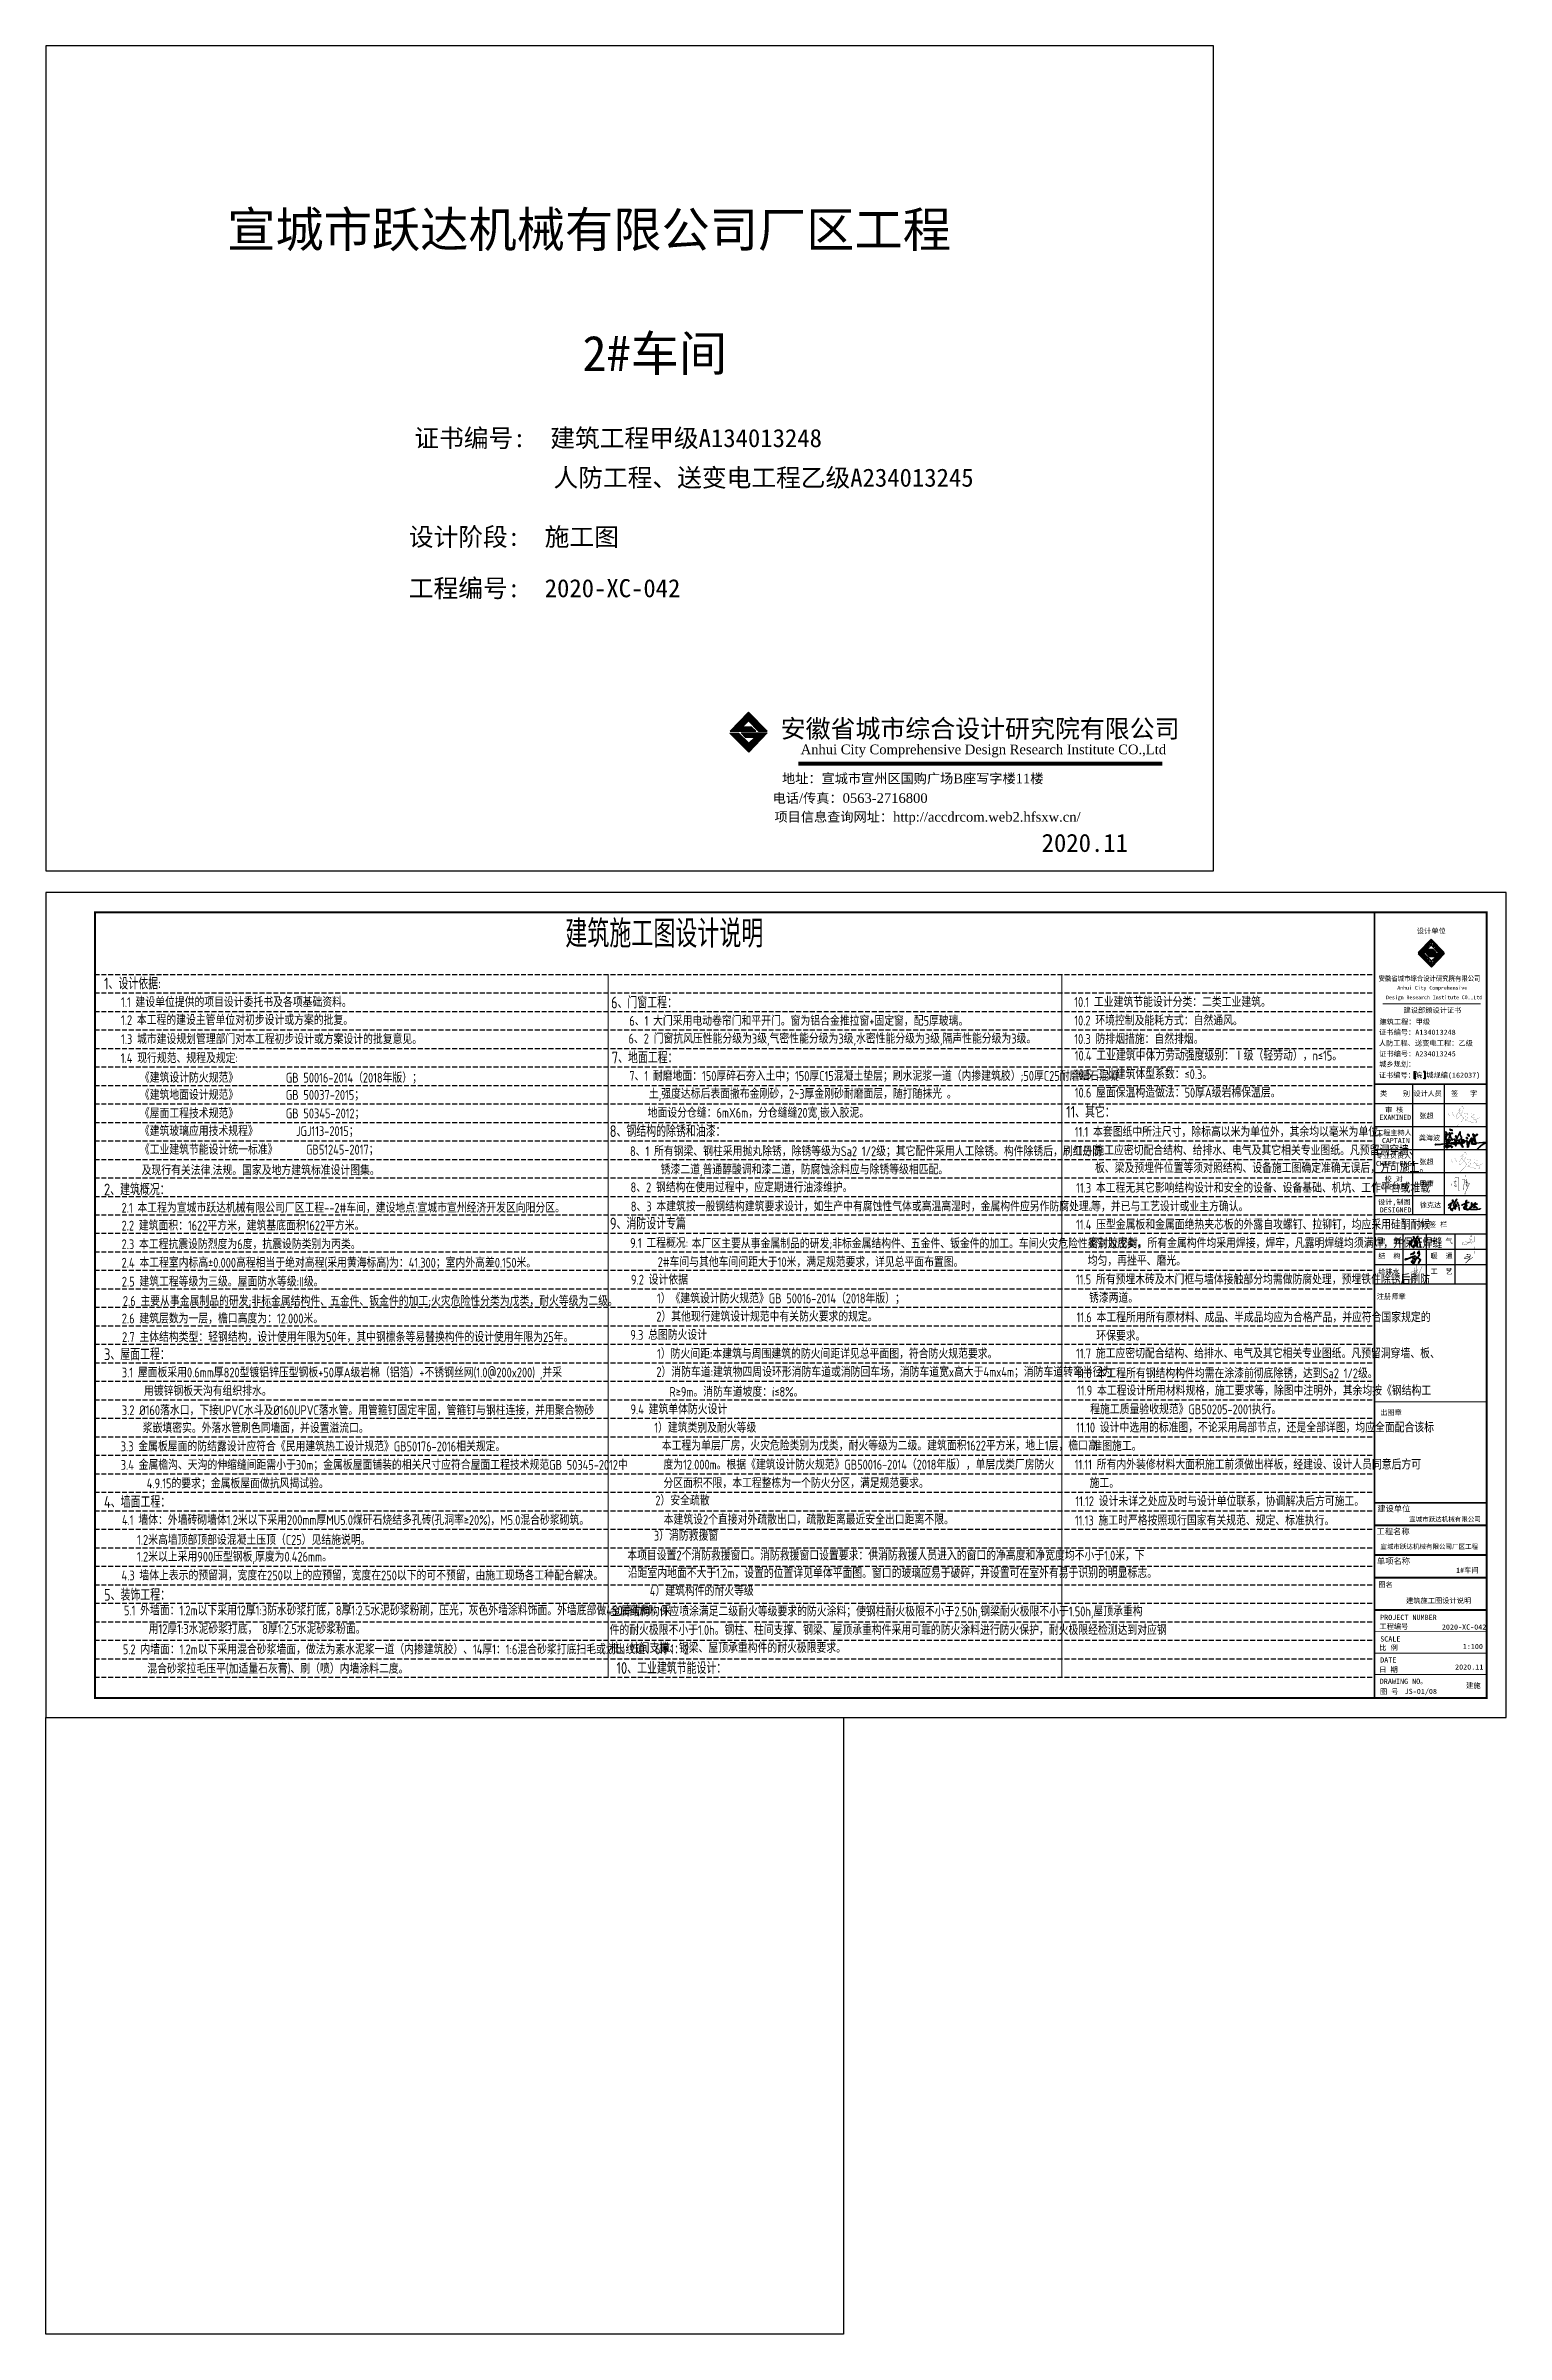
# Model space of a CAD drawing. Extents: x 1680110 to 2520911, y 137232 to 777463.
# Drawn here: x 2379659 to 2453959, y 660963 to 777463 of the extents above; entities that cross this region are included whole.
import ezdxf
from ezdxf.enums import TextEntityAlignment as Align

# ---------------------------------------------------------------- set-up
doc = ezdxf.new("R2010")
doc.units = 0
doc.header["$LTSCALE"] = 1000
doc.header["$MEASUREMENT"] = 0
doc.linetypes.add('DASH', pattern=[0.35, 0.25, -0.1])
for name, color, linetype in [('3T_BAR', 7, 'Continuous'), ('A_DE_DETAIL_3', 144, 'Continuous'), ('DOTE', 1, 'Continuous'), ('PUB_TEXT', 7, 'Continuous'), ('PUB_TITLE', 4, 'Continuous'), ('图框', 4, 'Continuous'), ('签名', 7, 'Continuous')]:
    doc.layers.add(name, color=color, linetype=linetype)
doc.styles.add('_HZTXT', font='tssdeng.shx', dxfattribs={"width": 0.7, "bigfont": 'hztxt.shx'})
doc.styles.add('GHF', font='times.ttf')
doc.styles.add('STYLE-黑体', font='simhei.ttf')
doc.styles.add('TKZ1', font='simhei.ttf', dxfattribs={"width": 0.7})
doc.styles.add('黑体', font='simhei.ttf')
pattern_1 = [(0, (915119.551, 1399337.883), (2.667168, 5.334336), [0, -5.334336])]

msp = doc.modelspace()

# ---------------------------------------------------------------- texts
at = {"style": '_HZTXT', "width": 0.8}
msp.add_text('建筑施工图设计说明', height=1400, dxfattribs=at).set_placement((2411127.1, 731135.1, 0), align=Align.BOTTOM_CENTER)
for s, height, p in [('1、设计依据:', 600, (2382621.7, 729421.6, 0)), ('1.1 建设单位提供的项目设计委托书及各项基础资料。', 500, (2383486.3, 728525, 0)), ('1.2 本工程的建设主管单位对初步设计或方案的批复。', 500, (2383486.3, 727613.7, 0)), ('6、门窗工程：', 600, (2408415.8, 728457.2, 0)), ('10.1 工业建筑节能设计分类：二类工业建筑。', 500, (2431986.6, 728532.5, 0)), ('10.2 环境控制及能耗方式：自然通风。', 500, (2431986.6, 727590.8, 0)), ('1.3 城市建设规划管理部门对本工程初步设计或方案设计的批复意见。', 500, (2383486.3, 726641.4, 0)), ('10.3 防排烟措施：自然排烟。', 500, (2431986.6, 726649.2, 0)), ('1.4 现行规范、规程及规定:', 500, (2383476.4, 725674.6, 0)), ('7、地面工程：', 600, (2408454.1, 725654.3, 0)), ('10.4 工业建筑中体力劳动强度级别：Ⅰ级（轻劳动），n≤15。', 500, (2432010.2, 725802.1, 0)), ('《建筑设计防火规范》          GB 50016-2014（2018年版）；', 500, (2384445, 724678.2, 0)), ('10.5 工业建筑体型系数：≤0.3。', 500, (2432010.2, 724860.5, 0)), ('《建筑地面设计规范》          GB 50037-2015；', 500, (2384445, 723803.6, 0)), ('11、其它：', 600, (2431569.1, 722890.6, 0)), ('10.6 屋面保温构造做法：50厚A级岩棉保温层。', 500, (2432010.2, 723918.9, 0)), ('《屋面工程技术规范》          GB 50345-2012；', 500, (2384445, 722861.1, 0)), ('《建筑玻璃应用技术规程》        JGJ113-2015；', 500, (2384445, 721960.5, 0)), ('8、钢结构的除锈和油漆：', 600, (2408348.9, 721909.1, 0)), ('11.1 本套图纸中所注尺寸，除标高以米为单位外，其余均以毫米为单位。', 500, (2432010.2, 721921.5, 0)), ('《工业建筑节能设计统一标准》      GB51245-2017；', 500, (2384445, 721018.8, 0)), ('8、1 所有钢梁、钢柱采用抛丸除锈，除锈等级为Sa2 1/2级；其它配件采用人工除锈。构件除锈后，刷红丹防', 500, (2409381.9, 720934.8, 0)), ('11.2 施工应密切配合结构、给排水、电气及其它相关专业图纸。凡预留洞穿墙、', 500, (2432010.2, 720979.9, 0)), ('及现行有关法律.法规。国家及地方建筑标准设计图集。', 500, (2384534.1, 719968.5, 0)), ('锈漆二道,普通醇酸调和漆二道，防腐蚀涂料应与除锈等级相匹配。', 500, (2410938.7, 720005.5, 0)), ('板、梁及预埋件位置等须对照结构、设备施工图确定准确无误后，方可施工。', 500, (2433040.2, 720080.7, 0)), ('2、建筑概况：', 600, (2382621.7, 718940.1, 0)), ('8、2 钢结构在使用过程中，应定期进行油漆维护。', 500, (2409410.6, 719097, 0)), ('11.3 本工程无其它影响结构设计和安全的设备、设备基础、机坑、工作平台或堆载', 500, (2432079.2, 719073, 0)), ('9、消防设计专篇', 600, (2408358.3, 717205, 0)), ('8、3 本建筑按一般钢结构建筑要求设计，如生产中有腐蚀性气体或高温高湿时，金属构件应另作防腐处理。', 500, (2409421.7, 718124.1, 0)), ('11.4 压型金属板和金属面绝热夹芯板的外露自攻螺钉、拉铆钉，均应采用硅酮耐候', 500, (2432073.5, 717200.5, 0)), ('等，并已与工艺设计或业主方确认。', 500, (2432842.6, 718123.9, 0)), ('2.3 本工程抗震设防烈度为6度，抗震设防类别为丙类。', 500, (2383515.8, 716202.3, 0)), ('9.1 工程概况:', 500, (2409387.1, 716264, 0)), ('密封胶密封。所有金属构件均采用焊接，焊牢，凡露明焊缝均须满焊，并保证焊缝', 500, (2432707.3, 716258.8, 0)), ('均匀，再挫平、磨光。', 500, (2432668, 715362, 0)), ('9.2 设计依据', 500, (2409431.2, 714397.4, 0)), ('11.5 所有预埋木砖及木门框与墙体接触部分均需做防腐处理，预埋铁件除锈后刷防', 500, (2432071.4, 714411.5, 0)), ('2）其他现行建筑设计规范中有关防火要求的规定。', 500, (2410720.5, 712516.3, 0)), ('1）《建筑设计防火规范》GB 50016-2014（2018年版）；', 500, (2410751.8, 713444.7, 0)), ('11.6 本工程所用所有原材料、成品、半成品均应为合格产品，并应符合国家规定的', 500, (2432100.7, 712480.7, 0)), ('锈漆两道。', 500, (2432733.5, 713469.9, 0)), ('2.7 主体结构类型：轻钢结构，设计使用年限为50年，其中钢檩条等易替换构件的设计使用年限为25年。', 500, (2383538.2, 711476.8, 0)), ('9.3 总图防火设计', 500, (2409397.7, 711584.2, 0)), ('环保要求。', 500, (2433106.3, 711539.1, 0)), ('3、屋面工程：', 600, (2382621.7, 710549.5, 0)), ('1）防火间距:本建筑与周围建筑的防火间距详见总平面图，符合防火规范要求。', 500, (2410758, 710626.6, 0)), ('11.7 施工应密切配合结构、给排水、电气及其它相关专业图纸。凡预留洞穿墙、板、 ', 500, (2432077, 710644, 0)), ('3.1 屋面板采用0.6mm厚820型镀铝锌压型钢板+50厚A级岩棉（铝箔）+不锈钢丝网(1.0@200x200) ,并采', 500, (2383527, 709672.5, 0)), ('2）消防车道:建筑物四周设环形消防车道或消防回车场，消防车道宽x高大于4mx4m；消防车道转弯半径为 ', 500, (2410722.1, 709698.6, 0)), ('11.8 本工程所有钢结构构件均需在涂漆前彻底除锈，达到Sa2 1/2级。', 500, (2432093, 709629, 0)), ('用镀锌钢板天沟有组织排水。', 500, (2384652.8, 708730.9, 0)), ('9.4 建筑单体防火设计', 500, (2409406.4, 707799, 0)), ('R≥9m。消防车道坡度：i≤8%%%。', 500, (2411391.7, 708686.6, 0)), ('11.9 本工程设计所用材料规格，施工要求等，除图中注明外，其余均按《钢结构工', 500, (2432123.5, 708749.3, 0)), ('程施工质量验收规范》GB50205-2001执行。', 500, (2432794.5, 707795.9, 0)), ('3.2 %%C160落水口，下接UPVC水斗及%%C160UPVC落水管。用管箍钉固定牢固，管箍钉与钢柱连接，并用聚合物砂', 500, (2383527, 707751, 0)), ('浆嵌填密实。外落水管刷色同墙面，并设置溢流口。', 500, (2384590.5, 706846, 0)), ('1）建筑类别及耐火等级', 500, (2410615.9, 706862.7, 0)), ('11.10 设计中选用的标准图，不论采用局部节点，还是全部详图，均应全面配合该标', 500, (2432094.9, 706871.9, 0)), ('3.3 金属板屋面的防结露设计应符合《民用建筑热工设计规范》GB50176-2016相关规定。 ', 500, (2383471.8, 705909.6, 0)), ('准图施工。', 500, (2432906.2, 705930.3, 0)), ('3.4 金属檐沟、天沟的伸缩缝间距需小于30m；金属板屋面铺装的相关尺寸应符合屋面工程技术规范GB 50345-2012中', 500, (2383471.8, 704968, 0)), ('11.11 所有内外装修材料大面积施工前须做出样板，经建设、设计人员同意后方可', 500, (2432007.9, 704985.3, 0)), ('4、墙面工程：', 600, (2382621.7, 703032.7, 0)), ('4.9.15的要求；金属板屋面做抗风揭试验。 ', 500, (2384792.5, 704026.4, 0)), ('2）安全疏散', 500, (2410668.9, 703157.4, 0)), ('11.12 设计未详之处应及时与设计单位联系，协调解决后方可施工。', 500, (2432041.7, 703118.9, 0)), ('施工。', 500, (2432764.1, 704043.7, 0)), ('11.13 施工时严格按照现行国家有关规范、规定、标准执行。', 500, (2432017.9, 702138.9, 0)), ('1.2米高墙顶部顶部设混凝土压顶（C25）见结施说明。', 500, (2384303.1, 701148.8, 0)), ('3）消防救援窗', 500, (2410597.4, 701361.6, 0)), ('1.2米以上采用900压型钢板,厚度为0.426mm。', 500, (2384303.1, 700295.1, 0)), ('4.3 墙体上表示的预留洞，宽度在250以上的应预留，宽度在250以下的可不预留，由施工现场各工种配合解决。', 500, (2383509.2, 699339.2, 0)), ('4）建筑构件的耐火等级', 500, (2410389.8, 698552.6, 0)), ('5、装饰工程：', 600, (2382621.7, 698304.7, 0)), ('金属结构构件应喷涂满足二级耐火等级要求的防火涂料；使钢柱耐火极限不小于2.50h,钢梁耐火极限不小于1.50h,屋顶承重构', 500, (2408382.7, 697509.9, 0)), ('件的耐火极限不小于1.0h。钢柱、柱间支撑、钢梁、屋顶承重构件采用可靠的防火涂料进行防火保护，耐火极限经检测达到对应钢', 500, (2408342.2, 696561.4, 0)), ('5.2 内墙面：1.2m以下采用混合砂浆墙面，做法为素水泥浆一道（内掺建筑胶）、14厚1：1:6混合砂浆打底扫毛或划出纹道、6厚1：2', 500, (2383576.5, 695577, 0)), ('柱、柱间支撑、钢梁、屋顶承重构件的耐火极限要求。', 500, (2408369.4, 695651, 0)), ('混合砂浆拉毛压平(加适量石灰膏)、刷（喷）内墙涂料二度。', 500, (2384823.5, 694594.6, 0)), ('10、工业建筑节能设计：', 600, (2408694.4, 694577.8, 0))]:
    msp.add_text(s, height=height, dxfattribs=at).set_placement(p)
at = {"color": 1, "style": '_HZTXT', "width": 0.8}
for s, p in [('6、1 大门采用电动卷帘门和平开门。窗为铝合金推拉窗+固定窗，配5厚玻璃。', (2409345.2, 727572.8, 0)), ('6、2 门窗抗风压性能分级为3级,气密性能分级为3级,水密性能分级为3级,隔声性能分级为3级。', (2409303.6, 726668.2, 0)), ('7、1 耐磨地面：150厚碎石夯入土中；150厚C15混凝土垫层；刷水泥浆一道（内掺建筑胶）;50厚C25耐磨细石混凝', (2409346.1, 724769.7, 0)), ('土,强度达标后表面撒布金刚砂，2~3厚金刚砂耐磨面层，随打随抹光 。', (2410340.2, 723858.8, 0)), ('地面设分仓缝：6mX6m，分仓缝缝20宽,嵌入胶泥。 ', (2410281.3, 722893.7, 0)), ('2.1 本工程为宣城市跃达机械有限公司厂区工程--2#车间，建设地点:宣城市宣州经济开发区向阳分区。', (2383515.8, 718058, 0)), ('2.2 建筑面积：1622平方米，建筑基底面积1622平方米。', (2383515.8, 717150.8, 0)), ('2.4 本工程室内标高%%P0.000高程相当于绝对高程(采用黄海标高)为：41.300；室内外高差0.150米。', (2383515.8, 715260.6, 0)), ('2.6 主要从事金属制品的研发;非标金属结构件、五金件、钣金件的加工;火灾危险性分类为戊类，耐火等级为二级。', (2383581.4, 713311.5, 0)), ('2.6 建筑层数为一层，檐口高度为：12.000米。', (2383526.4, 712419.9, 0)), ('4.1 墙体：外墙砖砌墙体1.2米以下采用200mm厚MU5.0煤矸石烧结多孔砖(孔洞率≥20%%%)，M5.0混合砂浆砌筑。', (2383534.1, 702162.2, 0))]:
    msp.add_text(s, height=500, dxfattribs=at).set_placement(p)
at = {"color": 2, "style": '_HZTXT', "width": 0.8}
for s, p in [('本厂区主要从事金属制品的研发;非标金属结构件、五金件、钣金件的加工。车间火灾危险性类别为戊类，', (2412523.6, 716236.3, 0)), ('2#车间与其他车间间距大于10米，满足规范要求，详见总平面布置图。', (2410789.6, 715294.6, 0)), ('2.5 建筑工程等级为三级。屋面防水等级:II级。', (2383526.4, 714295.1, 0)), ('本工程为单层厂房，火灾危险类别为戊类，耐火等级为二级。建筑面积1622平方米，地上1层，檐口高', (2411000.3, 705951.2, 0)), ('度为12.000m。根据《建筑设计防火规范》GB50016-2014（2018年版），单层戊类厂房防火', (2411082.2, 704981.4, 0)), ('分区面积不限，本工程整栋为一个防火分区，满足规范要求。   ', (2411082.2, 704039.8, 0)), ('本建筑设2个直接对外疏散出口，疏散距离最近安全出口距离不限。 ', (2411095.4, 702184.3, 0)), ('本项目设置2个消防救援窗口。消防救援窗口设置要求：供消防救援人员进入的窗口的净高度和净宽度均不小于1.0米，下', (2409241.3, 700355.8, 0)), ('沿距室内地面不大于1.2m，设置的位置详见单体平面图。窗口的玻璃应易于破碎，并设置可在室外有易于识别的明显标志。  ', (2409269.8, 699453.5, 0)), ('5.1 外墙面：1.2m以下采用12厚1:3防水砂浆打底，8厚1:2.5水泥砂浆粉刷，压光，灰色外墙涂料饰面。外墙底部做450高勒脚，采', (2383636.8, 697556.6, 0)), ('用12厚1:3水泥砂浆打底， 8厚1:2.5水泥砂浆粉面。', (2384892.6, 696614.9, 0))]:
    msp.add_text(s, height=500, dxfattribs=at).set_placement(p)
at = {"layer": 'PUB_TEXT', "style": '黑体'}
for s, height, p in [('宣城市跃达机械有限公司', 236.65, (2449021.6, 702334.6, 0)), ('宣城市跃达机械有限公司厂区工程', 236.65, (2447557.4, 700944.3, 0)), ('1#车间', 262.94, (2451406.4, 699723.6, 0)), ('建筑施工图设计说明', 262.94, (2448863.6, 698176.6, 0)), ('2020-XC-042', 262.944, (2450685.5, 696833.7, 0)), ('1:100', 262.94, (2451747.9, 695842.4, 0)), ('2020.11', 262.94, (2451358.2, 694798, 0)), ('JS-01/08', 262.94, (2448791.3, 693556.6, 0)), ('建施', 262.94, (2451920.1, 693857.4, 0))]:
    msp.add_text(s, height=height, dxfattribs=at).set_placement(p)
at = {"layer": '图框', "style": 'TKZ1'}
for s, p in [('宣城市跃达机械有限公司厂区工程', (2388883.8, 767209.5, 0)), ('2#车间', (2406961.5, 760904.2, 0))]:
    msp.add_text(s, height=1800, dxfattribs=at).set_placement(p)
at = {"layer": '图框', "color": 4}
for s, height, style, p in [('证书编号:  建筑工程甲级A134013248 ', 922.43, 'TKZ1', (2398407.3, 757030.7, 0)), ('人防工程、送变电工程乙级A234013245 ', 922.43, 'TKZ1', (2405487.9, 755016.1, 0)), ('设计阶段:  施工图', 922.43, 'TKZ1', (2398125.9, 752003.8, 0)), ('工程编号:  2020-XC-042', 922.43, 'TKZ1', (2398125.9, 749388, 0)), ('设计单位', 262.94, '黑体', (2449412.5, 732269, 0)), ('Anhui City Comprehensive ', 189.24, '黑体', (2448418.6, 729410.8, 0)), (' Design Research Institute CO.,Ltd', 189.24, '黑体', (2447701.2, 728923.8, 0)), ('建设部颁设计证书', 262.94, '黑体', (2448733.7, 728237.7, 0)), (' 建筑工程：甲级', 262.94, '黑体', (2447302.4, 727648.4, 0)), ('证书编号：A134013248', 262.944, '黑体', (2447492.6, 727112.6, 0)), ('人防工程、送变电工程：乙级', 262.944, '黑体', (2447478.8, 726558.9, 0)), ('证书编号：A234013245', 262.944, '黑体', (2447497.4, 726014.8, 0)), ('证书编号：皖 城规编(162037)', 262.944, '黑体', (2447474.5, 724929.3, 0)), ('城乡规划：', 262.94, '黑体', (2447495.5, 725489.5, 0)), ('张超', 257.69, 'STYLE-黑体', (2449541, 722858.1, 0)), ('龚海波', 257.69, 'STYLE-黑体', (2449512.6, 721739.4, 0)), ('张超', 257.69, 'STYLE-黑体', (2449541, 720515.5, 0)), ('周康', 257.69, 'STYLE-黑体', (2449541, 719411.4, 0)), ('徐克达', 257.69, 'STYLE-黑体', (2449562.8, 718317.7, 0)), ('注册师章', 262.94, '黑体', (2447371.3, 713661.1, 0)), ('出图章', 262.94, '黑体', (2447544.6, 707754.3, 0)), ('建设单位', 300, '黑体', (2447399.8, 702839.9, 0)), ('工程名称', 300, '黑体', (2447366.6, 701677.9, 0)), ('单项名称', 300, '黑体', (2447386.6, 700173.7, 0)), ('图名', 262.94, '黑体', (2447455.8, 698991.6, 0)), ('工程编号', 262.94, '黑体', (2447507.3, 696860.2, 0)), ('比 例', 262.94, '黑体', (2447498.5, 695781.7, 0)), ('SCALE', 262.94, '黑体', (2447549.2, 696224.6, 0)), ('日 期', 262.94, '黑体', (2447498.5, 694668.9, 0)), ('DATE', 262.94, '黑体', (2447547.8, 695156, 0)), ('DRAWING NO。', 262.944, '黑体', (2447527.1, 694071.3, 0)), ('图 号', 262.94, '黑体', (2447535.8, 693546.3, 0))]:
    msp.add_text(s, height=height, dxfattribs=dict(at, style=style)).set_placement(p)
at = {"layer": '图框', "style": 'TKZ1'}
for s, height, p in [('安徽省城市综合设计研究院有限公司', 930.106, (2427193.7, 742718.8, 0)), ('2020.11', 922.43, (2432520.9, 736877.8, 0))]:
    msp.add_text(s, height=height, dxfattribs=at).set_placement(p, align=Align.MIDDLE)
at = {"layer": '图框', "color": 4, "style": 'GHF'}
for s, p in [('Anhui City Comprehensive Design Research Institute CO.,Ltd', (2427358.7, 741577.6, 0)), ('地址：宣城市宣州区国购广场B座写字楼11楼', (2423766.3, 740173.3, 0)), ('电话/传真：0563-2716800', (2420582.6, 739175.2, 0)), ('项目信息查询网址：http://accdrcom.web2.hfsxw.cn/', (2424520, 738168.5, 0))]:
    msp.add_text(s, height=491.261, dxfattribs=at).set_placement(p, align=Align.MIDDLE)
at = {"layer": '图框', "color": 4, "style": '黑体', "width": 0.88}
msp.add_text('安徽省城市综合设计研究院有限公司', height=262.944, dxfattribs=at).set_placement((2447464.4, 729852.8, 0))
at = {"layer": '图框', "color": 0}
for s, height, style, p in [('类    别 ', 257.69, 'STYLE-黑体', (2447540.2, 723998, 0)), ('审 核', 257.69, 'STYLE-黑体', (2447797.7, 723170.2, 0)), ('设计人员', 257.69, 'STYLE-黑体', (2449239.9, 723998, 0)), ('签   字', 257.69, 'STYLE-黑体', (2451154.4, 723998, 0)), ('EXAMINED ', 257.69, 'STYLE-黑体', (2447508, 722783.2, 0)), ('工程主持人', 257.69, 'STYLE-黑体', (2447344.4, 722002.8, 0)), ('CAPTAIN', 257.69, 'STYLE-黑体', (2447635.9, 721602.6, 0)), ('专业负责人', 257.69, 'STYLE-黑体', (2447322.4, 720831.5, 0)), ('CHIEF ENGI', 257.69, 'STYLE-黑体', (2447330, 720431.3, 0)), ('CHECKED  ', 257.69, 'STYLE-黑体', (2447587.8, 719242.9, 0)), ('校 对', 257.69, 'STYLE-黑体', (2447775.8, 719643.1, 0)), ('设计,制图', 257.69, 'STYLE-黑体', (2447442.4, 718471.8, 0)), ('DESIGNED ', 257.69, 'STYLE-黑体', (2447526.6, 718071.6, 0)), ('建  筑', 257.69, 'STYLE-黑体', (2447452.8, 716479.8, 0)), ('会 签 栏', 257.69, 'STYLE-黑体', (2449472.4, 717331.4, 0)), ('电  气', 257.69, 'STYLE-黑体', (2450109.3, 716488.3, 0)), ('结  构', 257.69, 'STYLE-黑体', (2447452.8, 715725.8, 0)), ('暖  通', 257.69, 'STYLE-黑体', (2450109.3, 715734.2, 0)), ('给排水', 257.69, 'STYLE-黑体', (2447452.8, 714929.2, 0)), ('工  艺', 257.69, 'STYLE-黑体', (2450109.3, 714937.7, 0)), ('PROJECT NUMBER', 262.944, '黑体', (2447542.8, 697325, 0))]:
    msp.add_text(s, height=height, dxfattribs=dict(at, style=style)).set_placement(p)

# ---------------------------------------------------------------- blocks, each defined once
blk = doc.blocks.new('4444')
h = blk.add_hatch(color=256)
h.paths.add_polyline_path([(2410803, -791016), (2411313, -790632), (2412093, -789663), (2412505, -789070), (2412505, -788632), (2412242, -788111), (2411995, -788061), (2411616, -788105), (2411337, -788249), (2411892, -788360), (2412142, -788625), (2411979, -789013), (2411323, -789917), (2411020, -790315), (2410344, -790681), (2409405, -791142), (2408864, -791348), (2409008, -791619), (2409381, -791619), (2410113, -791261), (2410591, -791261), (2410731, -791432), (2410352, -792141), (2409776, -792930), (2409051, -793396), (2409221, -793632), (2409951, -793375), (2410308, -793539), (2410484, -794326), (2410561, -794770), (2410775, -794716), (2410698, -794452), (2410632, -793707), (2410385, -793306), (2410199, -793131), (2410797, -792211), (2410973, -791685), (2410935, -791197)])
h.paths.add_polyline_path([(2412531, -790837), (2412249, -791573), (2412276, -791917), (2412772, -791711), (2413009, -791612), (2412875, -791312), (2412868, -791146), (2414343, -788610), (2414866, -787929), (2415056, -787702), (2414976, -787475), (2414425, -787668), (2413626, -788914)])
h.paths.add_polyline_path([(2415969, -791762), (2416617, -792227), (2416466, -791795), (2416131, -791152), (2415795, -790270), (2415493, -789740), (2415114, -789595), (2414877, -789713), (2415352, -790226)])
h.paths.add_polyline_path([(2414395, -792307), (2414806, -792394), (2415319, -792232), (2414968, -792097), (2414260, -792075), (2414552, -791735), (2414671, -791324), (2414492, -790892), (2414022, -790779), (2413736, -790919), (2413887, -791184), (2414103, -791119), (2414243, -791411), (2414081, -791551), (2413876, -791513), (2413736, -791729), (2413692, -791875), (2413509, -792053), (2412757, -792356), (2412606, -792431), (2412741, -792577), (2413519, -792431), (2413714, -792475), (2413703, -792761), (2413746, -793806), (2413741, -794022), (2413492, -793774), (2412990, -793579), (2412433, -793644), (2411909, -793833), (2411487, -794238), (2411185, -794659), (2411196, -794962), (2411325, -795297), (2411498, -795297), (2412033, -795383), (2412179, -795097), (2411839, -795097), (2411568, -794994), (2411698, -794584), (2412011, -794141), (2412406, -793893), (2412725, -793844), (2413044, -793828), (2413470, -794071), (2413838, -794292), (2414195, -794136), (2414168, -793849), (2414119, -792915), (2414151, -792429)])
h.paths.add_polyline_path([(2416358, -793833), (2416472, -795062), (2416627, -795390), (2416841, -795271), (2416841, -794854), (2416752, -793990), (2416645, -793198), (2416293, -792918), (2415983, -792950), (2416306, -793178)])
h.paths.add_polyline_path([(2419255, -790808), (2418380, -791452), (2418385, -791579), (2418495, -791741), (2419045, -791464), (2419732, -791113), (2420722, -790547), (2421000, -790395), (2420806, -790793), (2420581, -791194), (2420675, -791354), (2421209, -791039), (2421508, -790531), (2421576, -790094), (2422116, -790020), (2423101, -789895), (2423457, -789732), (2423227, -789533), (2422698, -789481), (2422142, -789643), (2421608, -789926), (2421582, -789675), (2421555, -789115), (2421665, -788685), (2421922, -788350), (2422027, -788099), (2421760, -788078), (2421377, -788470), (2421162, -789099), (2421162, -789939), (2420544, -790138)])
h.paths.add_polyline_path([(2422893, -794437), (2422413, -794640), (2422044, -794542), (2421919, -794305), (2421814, -793957), (2421720, -793648), (2421393, -793582), (2421163, -793536), (2421229, -793241), (2421400, -793011), (2421288, -792860), (2421262, -792570), (2421637, -792196), (2422057, -791696), (2421801, -791414), (2421518, -791453), (2420716, -791736), (2420203, -792183), (2420177, -792827), (2420315, -793162), (2420085, -793195), (2419947, -792860), (2419861, -792406), (2419644, -792709), (2419618, -793097), (2419769, -793340), (2419999, -793642), (2419835, -793846), (2419657, -794063), (2419789, -794240), (2420052, -794332), (2420328, -794076), (2420552, -794003), (2420453, -794247), (2420374, -794496), (2420532, -794785), (2420815, -794674), (2420999, -794279), (2421176, -793911), (2421492, -793964), (2421604, -794444), (2421959, -794950), (2422603, -795075), (2423083, -794831), (2423774, -794266), (2424398, -793346), (2424681, -792807), (2424530, -792544), (2424089, -793122), (2423432, -793885)])
h.paths.add_polyline_path([(2420716, -792761), (2420519, -792873), (2420433, -792597), (2420558, -792361), (2420966, -792124), (2421032, -792086), (2421130, -792255), (2420907, -792472)], flags=16)
h.paths.add_polyline_path([(2426876, -791458), (2426893, -791854), (2426852, -792423), (2426645, -793141), (2426786, -793413), (2427083, -793248), (2427479, -792992), (2427768, -792646), (2427957, -792802), (2428337, -793231), (2428609, -793817), (2428865, -793899), (2428890, -793462), (2428519, -792901), (2428023, -792448), (2427695, -792189), (2427190, -792539), (2427314, -792143), (2427363, -791730), (2427570, -791236), (2427834, -791128), (2428609, -791095), (2429245, -790881), (2428956, -790601), (2428304, -790683), (2427553, -790749), (2427479, -790436), (2427677, -790263), (2427949, -790040), (2427751, -789883), (2427314, -789834), (2427215, -790197), (2427091, -790625), (2426901, -790922), (2426530, -791005), (2425779, -791401), (2425597, -791549), (2425540, -791054), (2425391, -790609), (2425267, -790180), (2425375, -789933), (2425086, -789826), (2424904, -789883), (2424929, -790271), (2424929, -790972), (2425094, -791491), (2424995, -791755), (2425045, -792110), (2425234, -792077), (2425259, -792456), (2424871, -793289), (2424607, -793413), (2424855, -793569), (2425333, -793182), (2425556, -792786), (2425721, -792349), (2425861, -791928), (2426126, -791697), (2426480, -791607)])
h.paths.add_polyline_path([(2428936, -794931), (2430663, -794692), (2431250, -794235), (2431308, -793837), (2431047, -793888), (2430460, -794228), (2429749, -794417), (2428501, -794547), (2426644, -794206), (2425607, -794243), (2424940, -794547), (2424359, -794409), (2424142, -794612), (2424475, -794859), (2425346, -794924), (2426071, -794721), (2426804, -794743)])
for points in [[(2411337, -788249), (2411892, -788360), (2412142, -788625), (2411979, -789013), (2411323, -789917), (2411020, -790315), (2410344, -790681), (2409405, -791142), (2408864, -791348), (2409008, -791619), (2409381, -791619), (2410113, -791261), (2410591, -791261), (2410731, -791432), (2410352, -792141), (2409776, -792930), (2409051, -793396), (2409221, -793632), (2409951, -793375), (2410308, -793539), (2410484, -794326), (2410561, -794770), (2410775, -794716), (2410698, -794452), (2410632, -793707), (2410385, -793306), (2410199, -793131), (2410797, -792211), (2410973, -791685), (2410935, -791197), (2410803, -791016), (2411313, -790632), (2412093, -789663), (2412505, -789070), (2412505, -788632), (2412242, -788111), (2411995, -788061), (2411616, -788105), (2411337, -788249)], [(2413887, -791184), (2414103, -791119), (2414103, -791119), (2414243, -791411), (2414081, -791551), (2413876, -791513), (2413736, -791729), (2413692, -791875), (2413509, -792053), (2412757, -792356), (2412606, -792431), (2412741, -792577), (2412741, -792577), (2413519, -792431), (2413714, -792475), (2413703, -792761), (2413746, -793806), (2413741, -794022), (2413492, -793774), (2412990, -793579), (2412433, -793644), (2411909, -793833), (2411487, -794238), (2411185, -794659), (2411196, -794962), (2411325, -795297), (2411498, -795297), (2412033, -795383), (2412179, -795097), (2411839, -795097), (2411568, -794994), (2411698, -794584), (2412011, -794141), (2412406, -793893), (2412725, -793844), (2413044, -793828), (2413470, -794071), (2413838, -794292), (2414195, -794136), (2414168, -793849), (2414119, -792915), (2414151, -792429), (2414395, -792307), (2414806, -792394), (2415319, -792232), (2414968, -792097), (2414260, -792075), (2414552, -791735), (2414671, -791324), (2414492, -790892), (2414022, -790779), (2413736, -790919), (2413887, -791184)], [(2414976, -787475), (2414425, -787668), (2413626, -788914), (2412531, -790837), (2412249, -791573), (2412276, -791917), (2412772, -791711), (2413009, -791612), (2412875, -791312), (2412868, -791146), (2414343, -788610), (2414866, -787929), (2415056, -787702), (2414976, -787475)], [(2414877, -789713), (2415352, -790226), (2415969, -791762), (2416617, -792227), (2416466, -791795), (2416131, -791152), (2415795, -790270), (2415493, -789740), (2415114, -789595), (2414877, -789713)], [(2418380, -791452), (2419255, -790808), (2420544, -790138), (2421162, -789939), (2421162, -789099), (2421377, -788470), (2421760, -788078), (2422027, -788099), (2421922, -788350), (2421665, -788685), (2421555, -789115), (2421582, -789675), (2421608, -789926), (2422142, -789643), (2422698, -789481), (2423227, -789533), (2423457, -789732), (2423101, -789895), (2422116, -790020), (2421576, -790094), (2421508, -790531), (2421209, -791039), (2420675, -791354), (2420581, -791194), (2420806, -790793), (2421000, -790395), (2420722, -790547), (2419732, -791113), (2419045, -791464), (2418495, -791741), (2418385, -791579), (2418380, -791452)], [(2419861, -792406), (2419947, -792860), (2420085, -793195), (2420085, -793195), (2420315, -793162), (2420177, -792827), (2420203, -792183), (2420716, -791736), (2421518, -791453), (2421801, -791414), (2422057, -791696), (2421637, -792196), (2421262, -792570), (2421288, -792860), (2421400, -793011), (2421229, -793241), (2421163, -793536), (2421393, -793582), (2421720, -793648), (2421814, -793957), (2421919, -794305), (2422044, -794542), (2422044, -794542), (2422413, -794640), (2422893, -794437), (2423432, -793885), (2424089, -793122), (2424530, -792544), (2424530, -792544), (2424681, -792807), (2424398, -793346), (2423774, -794266), (2423083, -794831), (2422603, -795075), (2421959, -794950), (2421604, -794444), (2421492, -793964), (2421176, -793911), (2420999, -794279), (2420815, -794674), (2420532, -794785), (2420374, -794496), (2420453, -794247), (2420552, -794003), (2420328, -794076), (2420052, -794332), (2419789, -794240), (2419657, -794063), (2419835, -793846), (2419999, -793642), (2419769, -793340), (2419618, -793097), (2419644, -792709), (2419861, -792406), (2419861, -792406)], [(2415983, -792950), (2416306, -793178), (2416358, -793833), (2416472, -795062), (2416627, -795390), (2416841, -795271), (2416841, -794854), (2416752, -793990), (2416645, -793198), (2416293, -792918), (2415983, -792950)]]:
    blk.add_lwpolyline(points)
for points in [[(2420966, -792124), (2420558, -792361), (2420433, -792597), (2420519, -792873), (2420716, -792761), (2420907, -792472), (2421130, -792255), (2421032, -792086)], [(2425375, -789933), (2425267, -790180), (2425391, -790609), (2425540, -791054), (2425597, -791549), (2425779, -791401), (2426530, -791005), (2426901, -790922), (2427091, -790625), (2427215, -790197), (2427314, -789834), (2427751, -789883), (2427949, -790040), (2427677, -790263), (2427479, -790436), (2427553, -790749), (2427553, -790749), (2428304, -790683), (2428956, -790601), (2429245, -790881), (2428609, -791095), (2427834, -791128), (2427570, -791236), (2427363, -791730), (2427314, -792143), (2427190, -792539), (2427695, -792189), (2428023, -792448), (2428519, -792901), (2428890, -793462), (2428865, -793899), (2428609, -793817), (2428337, -793231), (2427957, -792802), (2427768, -792646), (2427479, -792992), (2427083, -793248), (2426786, -793413), (2426645, -793141), (2426852, -792423), (2426893, -791854), (2426876, -791458), (2426480, -791607), (2426126, -791697), (2425861, -791928), (2425721, -792349), (2425556, -792786), (2425333, -793182), (2424855, -793569), (2424607, -793413), (2424871, -793289), (2425259, -792456), (2425234, -792077), (2425045, -792110), (2424995, -791755), (2425094, -791491), (2424929, -790972), (2424929, -790271), (2424904, -789883), (2425086, -789826)], [(2424359, -794409), (2424940, -794547), (2425607, -794243), (2426644, -794206), (2428501, -794547), (2429749, -794417), (2430460, -794228), (2431047, -793888), (2431308, -793837), (2431250, -794235), (2430663, -794692), (2428936, -794931), (2426804, -794743), (2426071, -794721), (2425346, -794924), (2424475, -794859), (2424142, -794612)]]:
    blk.add_lwpolyline(points, close=True)
blk = doc.blocks.new('A$C5036373A')
at = {"linetype": 'ByBlock', "lineweight": 9, "ltscale": 300, "const_width": 100}
for points in [[(47, 2812), (231, 2300)], [(682, 3398), (900, 3258), (1080, 3254), (1223, 3276), (1272, 3322), (1311, 3386), (1321, 3478), (1275, 3549), (1223, 3574), (1150, 3464), (1013, 3109), (1006, 2848), (1066, 2806), (1192, 2833)], [(890, 2361), (969, 2242), (1000, 2382), (1194, 2482), (1340, 2473), (1361, 2400), (1312, 2282), (1249, 2173), (1051, 2051), (1015, 2082), (1261, 2103), (1586, 2160)], [(933, 4220), (1518, 4475), (1762, 4479), (1913, 4467), (1968, 4413), (1991, 4251), (1935, 2341), (1984, 1374), (2123, 929), (1956, 1019)], [(2979, 3779), (3251, 3909), (3529, 3879), (3591, 3710), (3593, 3546), (3555, 3398), (3226, 1882), (3213, 1589), (3213, 1431), (3237, 1326), (3262, 1289), (3317, 1320), (3377, 1416)], [(4130, 2694), (4311, 2840), (4535, 2863), (4700, 2873), (4740, 2844), (4783, 2797), (4037, 1189), (3729, 560), (3670, 344), (3637, 198), (3645, 2)], [(3701, 5014), (3788, 4786), (3782, 4494)], [(3801, 3662), (4062, 3705), (4028, 3374), (3781, 3600), (3778, 3697)], [(4166, 3392), (3855, 3077), (3875, 3010), (4040, 3030), (4225, 3101), (4360, 3230), (4363, 3289)], [(4107, 3985), (4062, 3705), (4028, 3374), (4148, 2571), (4186, 2016), (3890, 2500), (4153, 2500)]]:
    blk.add_lwpolyline(points, dxfattribs=at)
blk = doc.blocks.new('建筑专业签名')
at = {"linetype": 'Continuous', "const_width": 10}
for points in [[(2865, 403), (2865, 403), (2865, 403), (2935, 270), (2982, 210), (2982, 203), (2992, 200), (2998, 190)], [(3114, 490), (3134, 457), (3151, 403), (3221, 270), (3267, 210), (3267, 203), (3277, 200), (3284, 190)], [(3584, 480), (3571, 477), (3457, 340), (3457, 333), (3431, 300), (3394, 223), (3394, 200), (3387, 197), (3384, 143), (3394, 113), (3427, 77), (3457, 63), (3497, 70), (3541, 110), (3547, 110), (3561, 130), (3567, 130), (3571, 140), (3631, 203), (3634, 217), (3667, 257), (3684, 293), (3691, 297), (3691, 303), (3701, 307)], [(3701, 307), (3727, 283), (3767, 230), (3774, 230), (3787, 203), (3834, 153), (3854, 117), (3854, 40), (3837, 10), (3837, -3), (3827, -10), (3827, -17), (3821, -20), (3814, -37), (3774, -90), (3774, -97), (3764, -100), (3697, -183), (3551, -330), (3507, -367), (3501, -367), (3484, -387), (3477, -387), (3471, -397), (3464, -397), (3444, -417), (3394, -450)], [(3597, 627), (3587, 630), (3537, 610), (3511, 587), (3514, 583)], [(3597, 627), (3581, 560), (3584, 503)], [(3584, 503), (3597, 507), (3661, 577), (3684, 610), (3694, 613), (3691, 640), (3607, 637)], [(3584, 503), (3584, 480)], [(3701, 317), (3671, 343), (3667, 353), (3617, 407), (3614, 420), (3601, 433), (3584, 480)], [(3607, 637), (3597, 627)], [(3864, 673), (3884, 743), (3881, 793), (3861, 830), (3831, 847), (3771, 843), (3741, 820), (3724, 813), (3677, 770), (3631, 703), (3614, 670), (3607, 637)], [(3701, 317), (3711, 340), (3724, 353), (3747, 403), (3754, 407), (3754, 413), (3774, 440), (3777, 460), (3807, 520), (3811, 537), (3827, 560), (3827, 573)], [(3701, 307), (3701, 317)], [(3831, 583), (3831, 580)], [(3841, 610), (3841, 607)], [(3854, 650), (3854, 640)], [(3857, 663), (3857, 657)], [(3941, -50), (3944, -37), (3961, -33), (3981, -23), (3984, -17), (4027, -3), (4031, 3), (4047, 7), (4087, 30), (4127, 70), (4137, 87), (4141, 117), (4134, 133), (4117, 150), (4071, 167), (3997, 167), (3997, 187), (4024, 203), (4031, 217), (4067, 247), (4104, 290), (4134, 340), (4147, 377), (4147, 400), (4127, 413), (4041, 403), (3994, 390), (3954, 370), (3927, 370)], [(4647, -7), (4557, -27), (4517, -27), (4494, -10), (4494, 13), (4574, 117), (4574, 140), (4554, 143), (4457, 110), (4407, 100), (4377, 100), (4364, 107), (4354, 120), (4354, 147), (4371, 173), (4391, 193), (4407, 200), (4414, 213), (4464, 253), (4574, 360), (4581, 373), (4577, 383), (4427, 380), (4384, 393), (4364, 407)], [(4647, -7), (4661, 7), (4714, 23), (4727, 33), (4781, 50), (4804, 67), (4874, 90), (4884, 100), (4921, 117)], [(3941, -50), (3861, -53)], [(3941, -50), (3951, -57), (3984, -57), (3997, -63), (4057, -73), (4067, -80), (4161, -103), (4397, -177), (4504, -200), (4551, -203)], [(4551, -203), (4551, -210)], [(4551, -203), (4557, -203)], [(4557, -203), (4664, -200), (4704, -187), (4717, -173), (4721, -130), (4711, -103), (4697, -90), (4694, -77), (4654, -23), (4647, -7)], [(4557, -203), (4557, -210)]]:
    blk.add_lwpolyline(points, dxfattribs=at)
blk = doc.blocks.new('新块.dwgASFDFDD')
at = {"layer": '签名'}
h = blk.add_hatch(color=256, dxfattribs=at)
h.paths.add_polyline_path([(95690, 22500, -0.2311782), (95691, 22503), (95725, 22524), (95758, 22541, -0.2745512), (95762, 22541), (95766, 22538, -0.2903573), (95768, 22534), (95765, 22514, -0.2827125), (95763, 22511), (95755, 22509, 0.1297397), (95739, 22498), (95738, 22496), (95737, 22486, 0.0707295), (95738, 22476), (95739, 22470, 0.1184184), (95747, 22454), (95773, 22422), (95795, 22397), (95803, 22387, -0.1916955), (95804, 22384), (95803, 22376, 0.4651275), (95808, 22372), (95845, 22376), (95894, 22387, 0.4483399), (95897, 22392), (95896, 22395), (95889, 22402), (95885, 22407, -0.157491), (95883, 22413), (95883, 22417, -0.24693), (95887, 22427), (95887, 22427, 0.4405787), (95888, 22444), (95875, 22457), (95860, 22468, -0.1702936), (95855, 22474), (95853, 22482, -0.1023721), (95852, 22487), (95854, 22500, -0.3737341), (95864, 22510), (95865, 22510, 0.254103), (95874, 22515), (95880, 22525), (95881, 22524), (95884, 22512), (95884, 22510, 0.3316469), (95895, 22501), (95896, 22501), (95904, 22501, 0.2633546), (95914, 22507), (95914, 22508), (95916, 22519, -0.1849749), (95920, 22526), (95925, 22529, -0.149598), (95931, 22532), (95951, 22533), (95993, 22532), (96008, 22528), (96023, 22523), (96035, 22515), (96050, 22498), (96074, 22473), (96082, 22464), (96084, 22450), (96088, 22438), (96092, 22392), (96089, 22373), (96073, 22372), (96070, 22363), (96067, 22352), (96053, 22340), (96044, 22323), (96030, 22307), (96021, 22303), (96014, 22313), (96008, 22316), (95994, 22314), (95992, 22305), (95972, 22300), (95921, 22296), (95911, 22293), (95920, 22268), (95924, 22240), (95935, 22209), (95981, 22111), (95992, 22087), (95994, 22066), (95959, 22051), (95941, 22063), (95917, 22118), (95896, 22167, 0.1192392), (95885, 22181), (95873, 22191), (95862, 22201), (95862, 22205, 0.2670552), (95846, 22239), (95835, 22246), (95823, 22268), (95812, 22280), (95810, 22281, 0.2259425), (95801, 22283), (95781, 22278, -0.0477253), (95779, 22277), (95690, 22270), (95625, 22269), (95616, 22267), (95617, 22270, -0.3028535), (95627, 22278), (95717, 22286), (95782, 22296, 0.0796221), (95785, 22297), (95796, 22302, 0.4478315), (95799, 22313), (95792, 22322, 0.1019565), (95790, 22324), (95781, 22330), (95757, 22328), (95652, 22319), (95627, 22319), (95598, 22315), (95585, 22310), (95576, 22298), (95576, 22199, -0.1505998), (95569, 22178), (95567, 22176), (95561, 22164, -0.0753896), (95555, 22155), (95544, 22144, -0.2584422), (95537, 22142), (95532, 22143, -0.1723636), (95528, 22146), (95524, 22150, -0.1164919), (95523, 22153), (95520, 22169), (95517, 22237, 0.2576538), (95513, 22243), (95509, 22246), (95508, 22255, 0.1379316), (95506, 22259), (95501, 22267, -0.1308824), (95499, 22270), (95497, 22290, 0.3758726), (95489, 22296), (95457, 22296, 0.1537848), (95453, 22295), (95430, 22279), (95421, 22273, 0.298099), (95418, 22266), (95419, 22263), (95464, 22259, -0.4493861), (95467, 22255), (95467, 22252), (95419, 22252, 0.2101277), (95413, 22250), (95409, 22245), (95407, 22244, -0.3409188), (95393, 22247), (95392, 22249, 0.2107582), (95386, 22252), (95377, 22253, -0.2019035), (95369, 22257), (95362, 22265, -0.2593176), (95360, 22275), (95361, 22278, -0.2644118), (95375, 22291), (95386, 22294), (95387, 22296, 0.4254704), (95385, 22301), (95381, 22302, 0.0802437), (95373, 22304), (95355, 22303), (95250, 22302), (95168, 22295), (95131, 22293, 0.1458836), (95127, 22291), (95074, 22251), (95031, 22222), (94977, 22182), (94907, 22134), (94885, 22117, 0.1517836), (94882, 22112), (94880, 22106), (94880, 22101, 0.1212985), (94881, 22096), (94884, 22092), (94890, 22090), (94897, 22090, 0.1086891), (94913, 22094), (94923, 22099), (95000, 22135), (95093, 22177), (95172, 22209), (95205, 22216), (95255, 22219), (95267, 22218, -0.148728), (95275, 22215), (95282, 22210, -0.1164498), (95287, 22204), (95292, 22194), (95275, 22191, 0.1879528), (95266, 22186), (95247, 22162, 0.102525), (95244, 22157), (95240, 22141), (95220, 22141, 0.144191), (95212, 22138), (95120, 22079), (95033, 22028, 0.0634912), (95030, 22026), (95014, 22010, -0.0805918), (95010, 22007), (95005, 22005, -0.1789049), (94995, 22003), (94991, 22010), (94987, 22022, -0.2794501), (94990, 22037), (94995, 22043), (95019, 22050, 0.0733812), (95023, 22052), (95139, 22129), (95180, 22157, 0.0675498), (95183, 22160), (95189, 22167), (95190, 22169, 0.3053414), (95178, 22175), (95173, 22175), (95095, 22140), (94958, 22081), (94918, 22066, -0.0526373), (94910, 22064), (94887, 22060, -0.0905955), (94874, 22061), (94858, 22064, -0.0850382), (94846, 22069), (94840, 22073, -0.1810636), (94835, 22079), (94832, 22088, -0.1472023), (94832, 22094), (94836, 22107, -0.1094267), (94838, 22111), (94858, 22135, -0.0480178), (94860, 22136), (94923, 22186), (94978, 22223), (94995, 22236, 0.2981558), (94997, 22244), (94994, 22256), (94988, 22263), (94967, 22265), (94735, 22236), (94606, 22222), (94323, 22199, -0.2916436), (94316, 22203), (94297, 22237), (94297, 22240, -0.3838424), (94304, 22247), (94346, 22252), (94675, 22266), (94901, 22291), (94982, 22297), (94985, 22306), (94983, 22338), (94968, 22381), (94955, 22397), (94937, 22422, -0.1016189), (94934, 22428), (94931, 22438, -0.1092559), (94931, 22446), (94933, 22459, -0.280752), (94947, 22474), (94950, 22475, -0.1267579), (94959, 22475), (94968, 22473, -0.1547396), (94978, 22467), (94994, 22450, -0.0815569), (94997, 22445), (95002, 22433, -0.0934427), (95003, 22427), (95004, 22403), (95012, 22358), (95023, 22313, 0.3909307), (95032, 22308), (95065, 22313), (95093, 22327, 0.171134), (95096, 22331), (95107, 22356), (95140, 22406), (95155, 22437, 0.1165134), (95156, 22441), (95156, 22463, 0.107138), (95155, 22467), (95152, 22473, 0.5234353), (95140, 22475), (95128, 22463, -0.1826504), (95123, 22461), (95108, 22460, -0.3400631), (95101, 22465), (95099, 22471, 0.2940659), (95092, 22476), (95087, 22477, 0.1335678), (95067, 22474), (95064, 22473), (95048, 22463, 0.2200741), (95044, 22458), (95041, 22441, -0.0806585), (95040, 22439), (95027, 22417), (95024, 22419, -0.201849), (95022, 22425), (95018, 22463, -0.240558), (95019, 22466), (95036, 22481, 0.2143302), (95037, 22484), (95037, 22489, 0.2803372), (95035, 22492), (94976, 22523), (94934, 22548, 0.1565337), (94928, 22550), (94910, 22549, -0.4607595), (94902, 22557), (94904, 22580, -0.064651), (94908, 22599), (94921, 22645), (94938, 22711), (94958, 22791), (94962, 22811), (94939, 22809, -0.0649363), (94920, 22810), (94901, 22813, -0.0807753), (94890, 22816), (94882, 22821, -0.1357516), (94867, 22834), (94867, 22835, -0.1540429), (94861, 22857), (94861, 22861, -0.1367031), (94863, 22864), (94871, 22877), (94873, 22877, -0.279334), (94881, 22875), (94897, 22857), (94919, 22847), (94941, 22842, 0.1411674), (94962, 22844), (94966, 22847), (94971, 22854, 0.1220289), (94972, 22858), (94971, 22912, 0.13949), (94965, 22932), (94957, 22944), (94951, 22950, 0.109197), (94938, 22959), (94927, 22964, -0.6742266), (94934, 22999), (94946, 22998, -0.0923952), (94963, 22993), (94975, 22986, -0.0675508), (94983, 22980), (95001, 22962), (95001, 22961, -0.1578469), (95009, 22939), (95009, 22851, 0.5077391), (95014, 22848), (95045, 22858), (95115, 22876), (95121, 22878, 0.2851407), (95145, 22910), (95146, 22914), (95134, 22937), (95134, 22942, -0.404917), (95144, 22954), (95153, 22955, -0.0599058), (95155, 22954), (95168, 22953, -0.2179248), (95175, 22948), (95182, 22937, -0.1277574), (95184, 22931), (95185, 22917), (95185, 22914, 0.4519197), (95199, 22905), (95221, 22910, 0.0612666), (95229, 22914), (95245, 22922, -0.1269677), (95263, 22927), (95321, 22927, 0.3297341), (95324, 22929), (95332, 22953), (95340, 22929, 0.2295311), (95343, 22926), (95346, 22925, -0.3822755), (95349, 22921), (95346, 22905, -0.2030472), (95344, 22903), (95334, 22896), (95314, 22885), (95286, 22876), (95248, 22869), (95229, 22869), (95213, 22869, 0.1124184), (95205, 22868), (95200, 22865, 0.3260436), (95197, 22862), (95201, 22829), (95198, 22815), (95193, 22807, 0.3280956), (95194, 22798), (95201, 22791), (95217, 22730, 0.053255), (95218, 22729), (95244, 22678), (95265, 22645), (95283, 22617, 0.0987422), (95285, 22615), (95311, 22597), (95350, 22561, 0.2188161), (95356, 22559), (95359, 22559, -0.2919179), (95367, 22556), (95369, 22553, -0.1588962), (95370, 22548), (95369, 22534), (95378, 22538), (95359, 22518), (95359, 22513, -0.2401881), (95348, 22500), (95341, 22499), (95307, 22499), (95258, 22495), (95229, 22494), (95218, 22491), (95215, 22470), (95201, 22443), (95182, 22420), (95176, 22410), (95167, 22389, -0.059303), (95162, 22381), (95146, 22361, 0.0960226), (95140, 22348), (95137, 22338), (95141, 22333), (95153, 22330), (95227, 22341), (95262, 22344, 0.3682885), (95272, 22354), (95272, 22356, -0.287337), (95280, 22366), (95283, 22367, -0.1298999), (95289, 22368), (95323, 22363), (95356, 22362), (95404, 22362, -0.061275), (95406, 22362), (95413, 22360, -0.2659516), (95421, 22352), (95424, 22343), (95428, 22330, 0.3857393), (95441, 22322), (95450, 22324, 0.1344292), (95456, 22327), (95471, 22340, 0.3619073), (95473, 22354), (95469, 22360), (95468, 22371, -0.367837), (95476, 22383), (95486, 22386, -0.1579468), (95493, 22386), (95495, 22385, -0.1918834), (95501, 22379), (95504, 22374), (95508, 22359), (95509, 22353, 0.1755353), (95512, 22346), (95517, 22341), (95534, 22340, 0.1004059), (95538, 22341), (95547, 22344, 0.2717415), (95554, 22353), (95559, 22381), (95572, 22435), (95586, 22480), (95600, 22512), (95603, 22509), (95604, 22502), (95599, 22464), (95589, 22425), (95582, 22390), (95578, 22365), (95578, 22348, 0.2807754), (95589, 22350), (95592, 22352), (95633, 22359), (95753, 22364, 0.384258), (95757, 22367), (95757, 22376, 0.192772), (95756, 22379), (95730, 22411), (95711, 22430, -0.0381853), (95707, 22434), (95696, 22450, -0.1507842), (95688, 22471), (95688, 22485)])
h.paths.add_polyline_path([(95149, 22847), (95151, 22835), (95149, 22788), (95136, 22709), (95117, 22637), (95091, 22564), (95068, 22528), (95037, 22545), (95004, 22560), (94948, 22584, -0.4117759), (94944, 22594), (94961, 22632), (94976, 22678), (94993, 22746), (95001, 22785), (95011, 22808), (95021, 22812), (95056, 22818), (95089, 22832), (95118, 22842), (95142, 22848)], flags=16)
h.paths.add_polyline_path([(95185, 22760), (95188, 22760), (95195, 22748), (95200, 22720), (95221, 22673), (95249, 22612, 0.0396624), (95251, 22609), (95270, 22581), (95288, 22549), (95297, 22534), (95294, 22530), (95264, 22529), (95228, 22525), (95159, 22531, 0.0815891), (95157, 22531), (95134, 22525, 0.1838344), (95130, 22522), (95127, 22518, -0.1278595), (95120, 22512), (95110, 22507), (95101, 22510), (95100, 22518), (95101, 22530), (95113, 22556), (95131, 22591), (95148, 22630), (95165, 22672), (95176, 22718), (95179, 22756), (95181, 22760)], flags=16)
h.paths.add_polyline_path([(95926, 22487), (95933, 22494), (95937, 22498, -0.1918227), (95945, 22501), (95964, 22500), (95976, 22498, -0.1067395), (95980, 22496), (96003, 22480), (96025, 22465, -0.0743898), (96027, 22462), (96043, 22443, -0.1291059), (96051, 22425), (96053, 22410, -0.1957929), (96046, 22383), (96042, 22377), (96037, 22369), (96020, 22355), (96011, 22350), (96006, 22351), (96001, 22360), (95994, 22368), (95992, 22380), (95992, 22394), (95991, 22405), (95985, 22414), (95979, 22418), (95971, 22419), (95962, 22427), (95954, 22437), (95948, 22455), (95943, 22464), (95934, 22474), (95927, 22480), (95925, 22482)], flags=16)
h.paths.add_polyline_path([(95902, 22421), (95903, 22423), (95904, 22423), (95918, 22424), (95924, 22421, -0.3191937), (95926, 22417), (95926, 22410), (95926, 22409, 0.1706089), (95933, 22405), (95937, 22405), (95943, 22403, -0.2708938), (95945, 22401), (95946, 22399), (95945, 22393), (95945, 22391, -0.35173), (95941, 22388), (95929, 22388), (95917, 22389, -0.2873396), (95914, 22392), (95913, 22395, 0.1558307), (95911, 22397, 0.1849171), (95909, 22398), (95905, 22398), (95902, 22404), (95902, 22413)], flags=16)
h.paths.add_polyline_path([(95835, 22327), (95844, 22336), (95852, 22341), (95858, 22345, -0.1090911), (95863, 22346), (95869, 22346), (95886, 22344), (95895, 22343, 0.0693081), (95898, 22343), (95904, 22344, 0.1362898), (95909, 22347), (95915, 22352, -0.1174672), (95920, 22354), (95927, 22356, -0.0497605), (95930, 22356), (95942, 22356, -0.0631562), (95944, 22356), (95957, 22353), (95958, 22353, -0.3112763), (95966, 22342), (95966, 22341), (95962, 22333), (95955, 22323, -0.1629863), (95949, 22319), (95946, 22318), (95928, 22318), (95921, 22318, 0.140475), (95915, 22316), (95908, 22312), (95904, 22310), (95899, 22309), (95897, 22309, -0.3120112), (95888, 22317), (95886, 22318), (95882, 22317), (95877, 22307), (95874, 22303), (95871, 22301, -0.1746875), (95864, 22300), (95859, 22301), (95852, 22305, -0.0822044), (95850, 22307), (95846, 22311), (95838, 22320), (95835, 22324)], flags=16)
h.paths.add_polyline_path([(95863, 22278), (95865, 22280, 0.2149298), (95872, 22286), (95875, 22290), (95876, 22293), (95879, 22293), (95884, 22292), (95886, 22289, 0.1201938), (95890, 22285), (95892, 22284), (95897, 22279), (95903, 22275, -0.1980611), (95908, 22268), (95909, 22261), (95910, 22248, -0.0646098), (95909, 22245), (95909, 22244, -0.3028293), (95903, 22239), (95902, 22238, -0.0522432), (95900, 22238), (95891, 22239), (95885, 22239), (95882, 22242), (95881, 22245), (95880, 22252, 0.3775404), (95875, 22261), (95872, 22265), (95872, 22268), (95869, 22269), (95866, 22270), (95863, 22272), (95862, 22276)], flags=16)
h = blk.add_hatch(color=256, dxfattribs=at)
h.paths.add_polyline_path([(95270, 23100), (95294, 23097), (95307, 23092), (95318, 23086), (95322, 23079), (95323, 23070), (95323, 23062), (95323, 23060), (95327, 23064), (95333, 23073), (95340, 23084), (95337, 23096), (95334, 23101, 0.1612932), (95315, 23115), (95308, 23118), (95278, 23127), (95239, 23136, -0.0559266), (95231, 23139), (95215, 23147, -0.036786), (95210, 23150), (95201, 23157, 0.116967), (95184, 23163, 0.1251606), (95183, 23163), (95173, 23158, 0.089225), (95172, 23158, -0.0459239), (95172, 23158), (95167, 23154, 0.1952754), (95165, 23152), (95164, 23149, 0.2938719), (95166, 23145), (95172, 23140), (95179, 23138), (95186, 23131), (95188, 23115, 0.0404421), (95188, 23114, 0.7419199), (95195, 23112), (95197, 23116), (95207, 23119), (95217, 23117), (95225, 23111), (95234, 23104, 0.1462264), (95236, 23103), (95253, 23101)])
h.paths.add_polyline_path([(95548, 22694, -0.2240506), (95555, 22680), (95555, 22647, 0.2527345), (95564, 22632), (95572, 22627), (95579, 22628, 0.4053946), (95596, 22647), (95595, 22666), (95609, 22670), (95613, 22672), (95599, 22680), (95597, 22690), (95597, 22708, 0.1161129), (95595, 22717), (95586, 22737, 0.0629774), (95583, 22741), (95573, 22754, 0.2304738), (95558, 22760), (95544, 22760), (95539, 22759, 0.141943), (95530, 22754), (95518, 22741, 0.1752927), (95513, 22729), (95513, 22727), (95515, 22720), (95516, 22720)])
h.paths.add_polyline_path([(95518, 22529, 0.097987), (95517, 22536), (95511, 22547, 0.115547), (95506, 22554), (95486, 22569), (95463, 22580), (95452, 22581), (95443, 22575), (95434, 22558), (95441, 22543, 0.112428), (95447, 22537), (95458, 22528), (95468, 22522, -0.1907106), (95476, 22511), (95484, 22479, -0.2188273), (95481, 22463), (95468, 22445), (95472, 22439, 0.1150331), (95479, 22433), (95490, 22427, 0.14431), (95500, 22424), (95506, 22425), (95512, 22439, 0.064737), (95513, 22443), (95519, 22478, 0.0421089), (95520, 22481), (95520, 22507)])
h.paths.add_polyline_path([(95343, 22082, 0.1336979), (95346, 22086), (95350, 22097), (95349, 22108), (95349, 22113), (95346, 22115), (95337, 22116), (95322, 22115), (95315, 22116, -0.2967615), (95309, 22121), (95307, 22126), (95304, 22126), (95300, 22120, -0.1110355), (95298, 22118), (95293, 22115), (95284, 22106, -0.1596622), (95280, 22103), (95274, 22102), (95259, 22103), (95259, 22103), (95259, 22095), (95259, 22089), (95265, 22084), (95273, 22076), (95277, 22076), (95282, 22079), (95285, 22078), (95289, 22073), (95291, 22066), (95290, 22047, 0.22558), (95292, 22041), (95301, 22033), (95304, 22034), (95313, 22045), (95323, 22054, 0.1214443), (95325, 22057), (95330, 22070, -0.1342739), (95332, 22074)])
blk.add_hatch(color=256, dxfattribs=at).paths.add_polyline_path([(95770, 22967), (95701, 22828), (95652, 22704), (95626, 22621), (95610, 22556), (95606, 22525), (95608, 22523), (95611, 22528), (95647, 22624), (95690, 22734), (95735, 22830), (95784, 22930), (95793, 22936), (95797, 22925), (95794, 22870), (95794, 22828), (95800, 22789), (95826, 22742), (95852, 22706), (95873, 22676), (95880, 22659), (95878, 22641), (95868, 22610), (95861, 22602), (95845, 22596), (95835, 22584), (95836, 22577), (95855, 22569), (95869, 22568), (95885, 22583), (95905, 22609), (95916, 22644), (95912, 22677), (95900, 22705), (95875, 22739), (95852, 22772), (95836, 22824), (95837, 22869), (95838, 22944), (95836, 22985), (95826, 22997), (95807, 23004), (95787, 22999)])
h = blk.add_hatch(color=256, dxfattribs=at)
h.paths.add_polyline_path([(96656, 22586, -0.1610919), (96658, 22581), (96658, 22561, 0.0591711), (96658, 22559), (96678, 22478), (96706, 22396), (96718, 22360), (96718, 22346), (96711, 22338), (96694, 22332), (96640, 22319), (96586, 22297), (96551, 22272), (96546, 22258), (96558, 22246), (96583, 22231), (96638, 22228), (96701, 22231), (96740, 22233), (96760, 22246), (96774, 22261), (96781, 22283), (96778, 22296), (96783, 22305), (96821, 22303), (96954, 22310), (97162, 22331), (97274, 22334), (97279, 22332), (97280, 22328, -0.3516639), (97276, 22320), (97264, 22314), (97196, 22270), (97060, 22163), (96948, 22056), (96857, 21964), (96853, 21960, 0.1827366), (96850, 21951), (96850, 21945), (96855, 21946, 0.1077493), (96861, 21949), (96879, 21964), (97065, 22127), (97207, 22226), (97283, 22282, -0.1463175), (97300, 22291), (97318, 22298), (97364, 22323), (97390, 22345), (97388, 22357), (97366, 22367), (97310, 22372), (97176, 22370), (97071, 22357), (96964, 22349), (96810, 22343), (96769, 22343), (96759, 22356), (96744, 22411), (96718, 22512), (96700, 22568), (96690, 22626), (96686, 22679, -0.229187), (96690, 22688), (96716, 22711), (96773, 22763), (96786, 22776, -0.1632059), (96793, 22779), (96815, 22782, 0.182466), (96822, 22785), (96838, 22803), (96857, 22823, 0.112028), (96860, 22827), (96866, 22844, 0.3551519), (96861, 22857), (96850, 22864, 0.1056525), (96846, 22866), (96835, 22867, 0.1583267), (96828, 22866), (96815, 22859, 0.2293189), (96810, 22851), (96809, 22847, -0.1498258), (96806, 22841), (96798, 22832, -0.1704266), (96791, 22829), (96785, 22828, 0.205569), (96777, 22823), (96767, 22810), (96767, 22807, -0.3897228), (96756, 22796), (96729, 22795, -0.2983662), (96719, 22802), (96719, 22802, 0.2828244), (96709, 22808), (96693, 22809, -0.2138057), (96685, 22813), (96669, 22832, 0.2418022), (96659, 22836), (96646, 22835, -0.2962252), (96635, 22841), (96635, 22842), (96620, 22855), (96594, 22875, 0.1831886), (96587, 22878), (96583, 22877, 0.1434736), (96577, 22875), (96574, 22873, 0.2486509), (96569, 22864), (96570, 22845, 0.0932748), (96576, 22818), (96593, 22779), (96627, 22698), (96640, 22669), (96637, 22651), (96609, 22593), (96573, 22502), (96551, 22434), (96540, 22401), (96530, 22401), (96524, 22418), (96521, 22429), (96528, 22437), (96529, 22470), (96528, 22558), (96539, 22562), (96541, 22588), (96542, 22635), (96537, 22642), (96508, 22642), (96486, 22635), (96458, 22595), (96420, 22521), (96374, 22428), (96333, 22321), (96309, 22242), (96295, 22208), (96289, 22201, -0.3986683), (96283, 22201), (96280, 22204, -0.2026835), (96279, 22206), (96277, 22260), (96265, 22353), (96253, 22405), (96249, 22434), (96235, 22462), (96197, 22502), (96194, 22502, 0.2777697), (96190, 22501), (96182, 22490), (96175, 22474, 0.0736176), (96175, 22473), (96173, 22453, 0.1893444), (96174, 22451), (96193, 22426), (96220, 22391), (96230, 22316), (96245, 22085), (96247, 22049, 0.4367289), (96251, 22046), (96279, 22050, 0.1687897), (96281, 22051), (96295, 22066), (96306, 22082, 0.1029662), (96307, 22084), (96316, 22133), (96339, 22215), (96365, 22307), (96399, 22400), (96433, 22487), (96456, 22535), (96477, 22577), (96482, 22590), (96498, 22592), (96508, 22587), (96507, 22581), (96496, 22558), (96487, 22529), (96488, 22455), (96490, 22258), (96494, 22253), (96510, 22254), (96520, 22262), (96534, 22281), (96544, 22299), (96557, 22322), (96566, 22364), (96576, 22409), (96595, 22483), (96623, 22555), (96639, 22592, -0.4696675), (96650, 22595)])
h.paths.add_polyline_path([(96673, 22699, -0.288827), (96665, 22703), (96662, 22707, -0.0659767), (96661, 22710), (96654, 22727), (96645, 22757, 0.0443786), (96645, 22758, -0.0242908), (96645, 22757), (96629, 22799, -0.0912366), (96628, 22803), (96628, 22813), (96630, 22824), (96634, 22825), (96640, 22824), (96650, 22820, -0.1445333), (96655, 22817), (96663, 22808, 0.0741322), (96665, 22805), (96676, 22798, 0.1389181), (96681, 22796), (96692, 22796, -0.194331), (96700, 22792), (96711, 22780), (96718, 22771, -0.2022936), (96720, 22763), (96719, 22756, -0.2046538), (96714, 22749), (96706, 22744, 0.0894254), (96704, 22741), (96687, 22718), (96679, 22704), (96677, 22700)], flags=16)
h.paths.add_polyline_path([(96725, 22304), (96738, 22303), (96742, 22300), (96742, 22292), (96735, 22279), (96723, 22263), (96714, 22259), (96695, 22261), (96675, 22260), (96669, 22262), (96664, 22267), (96664, 22273), (96667, 22279), (96674, 22287), (96690, 22296), (96706, 22301)], flags=16)
h.paths.add_polyline_path([(96316, 22782), (96319, 22775), (96320, 22765), (96320, 22747, 0.1702809), (96324, 22735), (96328, 22729), (96337, 22729), (96346, 22731, 0.1031892), (96353, 22734), (96358, 22738, 0.062296), (96361, 22742), (96367, 22749), (96372, 22759, 0.1411442), (96374, 22769), (96373, 22785), (96368, 22801, 0.0872733), (96364, 22806), (96351, 22823, 0.1283176), (96343, 22828), (96331, 22833, 0.0605751), (96327, 22834), (96314, 22836), (96300, 22839), (96290, 22842), (96271, 22845), (96263, 22844), (96253, 22842), (96251, 22840, 0.1420689), (96243, 22834), (96241, 22830), (96239, 22822), (96239, 22816), (96242, 22813), (96250, 22798, 0.1589884), (96258, 22790), (96264, 22786, 0.0911872), (96271, 22785), (96282, 22783, 0.0788592), (96287, 22784), (96298, 22786), (96301, 22786, -0.2263599)], flags=17)
h.paths.add_polyline_path([(96202, 22609), (96213, 22604), (96218, 22598), (96220, 22589), (96224, 22580, 0.2950533), (96228, 22578), (96242, 22578, 0.1621811), (96245, 22579), (96247, 22580, 0.1197431), (96252, 22587), (96257, 22597, 0.0784717), (96259, 22602), (96260, 22614), (96260, 22620, 0.110904), (96254, 22635), (96249, 22643, 0.0876857), (96240, 22652), (96237, 22654, 0.119431), (96221, 22661), (96211, 22662, 0.0872563), (96198, 22662), (96186, 22660), (96183, 22659), (96178, 22656), (96176, 22653, 0.0648451), (96173, 22644), (96172, 22639), (96173, 22630), (96179, 22624), (96193, 22613)])
for p, q in [((94304, 22247), (94346, 22252)), ((94346, 22252), (94675, 22266)), ((94675, 22266), (94901, 22291)), ((94967, 22265), (94735, 22236)), ((94861, 22857), (94861, 22861)), ((94863, 22864), (94871, 22877)), ((94867, 22834), (94867, 22835)), ((94871, 22877), (94873, 22877)), ((94881, 22875), (94897, 22857)), ((94890, 22816), (94882, 22821)), ((94897, 22857), (94919, 22847)), ((94920, 22810), (94901, 22813)), ((94901, 22291), (94982, 22297)), ((94902, 22557), (94904, 22580)), ((94908, 22599), (94921, 22645)), ((94928, 22550), (94910, 22549)), ((94919, 22847), (94941, 22842)), ((94921, 22645), (94938, 22711)), ((94921, 22645), (94921, 22645)), ((94938, 22959), (94927, 22964)), ((94931, 22446), (94933, 22459)), ((94934, 22428), (94931, 22438)), ((94934, 22999), (94946, 22998)), ((94976, 22523), (94934, 22548)), ((94955, 22397), (94937, 22422)), ((94938, 22711), (94958, 22791)), ((94962, 22811), (94939, 22809)), ((94944, 22594), (94961, 22632)), ((94947, 22474), (94950, 22475)), ((95004, 22560), (94948, 22584)), ((94957, 22944), (94951, 22950)), ((94968, 22381), (94955, 22397)), ((94965, 22932), (94957, 22944)), ((94958, 22791), (94962, 22811)), ((94959, 22475), (94968, 22473)), ((94961, 22632), (94976, 22678)), ((94962, 22844), (94966, 22847)), ((94963, 22993), (94975, 22986)), ((94966, 22847), (94971, 22854)), ((94988, 22263), (94967, 22265)), ((94983, 22338), (94968, 22381)), ((94972, 22858), (94971, 22912)), ((94976, 22678), (94993, 22746)), ((95035, 22492), (94976, 22523)), ((94978, 22467), (94994, 22450)), ((94982, 22297), (94985, 22306)), ((94983, 22980), (95001, 22962)), ((94985, 22306), (94983, 22338)), ((94994, 22256), (94988, 22263)), ((94993, 22746), (95001, 22785)), ((94997, 22244), (94994, 22256)), ((94997, 22445), (95002, 22433)), ((95001, 22962), (95001, 22961)), ((95001, 22785), (95011, 22808)), ((95003, 22427), (95004, 22403)), ((95037, 22545), (95004, 22560)), ((95004, 22403), (95012, 22358)), ((95009, 22939), (95009, 22851)), ((95011, 22808), (95021, 22812)), ((95012, 22358), (95023, 22313)), ((95014, 22848), (95045, 22858)), ((95022, 22425), (95018, 22463)), ((95019, 22466), (95036, 22481)), ((95021, 22812), (95056, 22818)), ((95027, 22417), (95024, 22419)), ((95040, 22439), (95027, 22417)), ((95074, 22251), (95031, 22222)), ((95032, 22308), (95065, 22313)), ((95068, 22528), (95037, 22545)), ((95037, 22484), (95037, 22489)), ((95044, 22458), (95041, 22441)), ((95045, 22858), (95115, 22876)), ((95064, 22473), (95048, 22463)), ((95056, 22818), (95089, 22832)), ((95067, 22474), (95064, 22473)), ((95065, 22313), (95093, 22327)), ((95091, 22564), (95068, 22528)), ((95127, 22291), (95074, 22251)), ((95092, 22476), (95087, 22477)), ((95089, 22832), (95118, 22842)), ((95117, 22637), (95091, 22564)), ((95096, 22331), (95107, 22356)), ((95101, 22465), (95099, 22471)), ((95101, 22530), (95100, 22518)), ((95100, 22518), (95101, 22510)), ((95113, 22556), (95101, 22530)), ((95101, 22510), (95110, 22507)), ((95107, 22356), (95140, 22406)), ((95123, 22461), (95108, 22460)), ((95110, 22507), (95120, 22512)), ((95131, 22591), (95113, 22556)), ((95115, 22876), (95121, 22878)), ((95136, 22709), (95117, 22637)), ((95118, 22842), (95142, 22848)), ((95127, 22518), (95130, 22522)), ((95140, 22475), (95128, 22463)), ((95148, 22630), (95131, 22591)), ((95168, 22295), (95131, 22293)), ((95134, 22937), (95134, 22942)), ((95146, 22914), (95134, 22937)), ((95134, 22525), (95157, 22531)), ((95149, 22788), (95136, 22709)), ((95140, 22348), (95137, 22338)), ((95137, 22338), (95141, 22333)), ((95140, 22406), (95155, 22437)), ((95141, 22333), (95153, 22330)), ((95142, 22848), (95149, 22847)), ((95144, 22954), (95153, 22955)), ((95145, 22910), (95146, 22914)), ((95162, 22381), (95146, 22361)), ((95165, 22672), (95148, 22630)), ((95149, 22847), (95151, 22835)), ((95151, 22835), (95149, 22788)), ((95155, 22467), (95152, 22473)), ((95153, 22330), (95227, 22341)), ((95155, 22954), (95168, 22953)), ((95156, 22441), (95156, 22463)), ((95159, 22531), (95227, 22525)), ((95165, 23152), (95164, 23149)), ((95176, 22718), (95165, 22672)), ((95166, 23145), (95172, 23140)), ((95172, 23158), (95167, 23154)), ((95176, 22410), (95167, 22389)), ((95250, 22302), (95168, 22295)), ((95172, 23140), (95178, 23138)), ((95183, 23163), (95173, 23158)), ((95175, 22948), (95182, 22937)), ((95179, 22756), (95176, 22718)), ((95182, 22420), (95176, 22410)), ((95179, 23138), (95185, 23132)), ((95181, 22760), (95179, 22756)), ((95185, 22760), (95181, 22760)), ((95201, 22443), (95182, 22420)), ((95184, 22931), (95185, 22917)), ((95186, 23163), (95185, 23163)), ((95185, 22917), (95185, 22914)), ((95188, 22760), (95185, 22760)), ((95186, 23130), (95188, 23115)), ((95188, 23115), (95188, 23114)), ((95195, 22748), (95188, 22760)), ((95198, 22815), (95193, 22807)), ((95194, 22798), (95201, 22791)), ((95195, 23112), (95196, 23115)), ((95200, 22720), (95195, 22748)), ((95197, 22862), (95201, 22829)), ((95198, 23116), (95206, 23119)), ((95201, 22829), (95198, 22815)), ((95199, 22905), (95221, 22910)), ((95205, 22868), (95200, 22865)), ((95221, 22673), (95200, 22720)), ((95210, 23150), (95201, 23157)), ((95201, 22791), (95217, 22730)), ((95215, 22470), (95201, 22443)), ((95208, 23119), (95216, 23117)), ((95229, 22869), (95213, 22869)), ((95231, 23139), (95215, 23147)), ((95218, 22491), (95215, 22470)), ((95218, 23116), (95225, 23111)), ((95218, 22729), (95244, 22678)), ((95229, 22494), (95218, 22491)), ((95249, 22612), (95221, 22673)), ((95225, 23111), (95234, 23104)), ((95227, 22341), (95262, 22344)), ((95229, 22914), (95245, 22922)), ((95248, 22869), (95229, 22869)), ((95229, 22525), (95264, 22529)), ((95258, 22495), (95229, 22494)), ((95236, 23103), (95253, 23101)), ((95278, 23127), (95239, 23136)), ((95244, 22678), (95265, 22645)), ((95286, 22876), (95248, 22869)), ((95355, 22303), (95250, 22302)), ((95270, 22581), (95251, 22609)), ((95253, 23101), (95270, 23100)), ((95307, 22499), (95258, 22495)), ((95263, 22927), (95321, 22927)), ((95264, 22529), (95294, 22530)), ((95265, 22645), (95283, 22617)), ((95270, 23100), (95294, 23097)), ((95288, 22549), (95270, 22581)), ((95272, 22354), (95272, 22356)), ((95308, 23118), (95278, 23127)), ((95280, 22366), (95283, 22367)), ((95285, 22615), (95311, 22597)), ((95314, 22885), (95287, 22876)), ((95297, 22534), (95288, 22549)), ((95289, 22368), (95323, 22363)), ((95294, 23097), (95307, 23092)), ((95294, 22530), (95297, 22534)), ((95307, 23092), (95318, 23086)), ((95341, 22499), (95307, 22499)), ((95315, 23115), (95308, 23118)), ((95311, 22597), (95350, 22561)), ((95334, 22896), (95314, 22886)), ((95318, 23086), (95322, 23079)), ((95322, 23079), (95323, 23070)), ((95323, 23070), (95323, 23062)), ((95323, 23060), (95327, 23064)), ((95323, 23062), (95323, 23060)), ((95323, 22363), (95356, 22362)), ((95324, 22929), (95332, 22953)), ((95327, 23064), (95333, 23073)), ((95332, 22953), (95340, 22929)), ((95333, 23073), (95340, 23084)), ((95337, 23096), (95334, 23101)), ((95344, 22903), (95334, 22896)), ((95340, 23084), (95337, 23096)), ((95348, 22500), (95341, 22499)), ((95343, 22926), (95346, 22925)), ((95349, 22921), (95346, 22905)), ((95372, 22304), (95355, 22303)), ((95356, 22559), (95359, 22559)), ((95356, 22362), (95404, 22362)), ((95378, 22538), (95359, 22518)), ((95359, 22518), (95359, 22513)), ((95360, 22275), (95361, 22278)), ((95369, 22257), (95362, 22265)), ((95367, 22556), (95369, 22553)), ((95370, 22548), (95369, 22534)), ((95369, 22534), (95378, 22538)), ((95375, 22291), (95386, 22294)), ((95386, 22252), (95377, 22253)), ((95385, 22301), (95381, 22302)), ((95386, 22294), (95387, 22296)), ((95393, 22247), (95392, 22249)), ((95406, 22362), (95413, 22360)), ((95413, 22250), (95409, 22245)), ((95418, 22266), (95419, 22263)), ((95419, 22263), (95464, 22259)), ((95467, 22252), (95419, 22252)), ((95421, 22352), (95424, 22343)), ((95430, 22279), (95421, 22273)), ((95424, 22343), (95428, 22330)), ((95453, 22295), (95430, 22279)), ((95434, 22558), (95443, 22575)), ((95441, 22543), (95434, 22558)), ((95441, 22322), (95450, 22324)), ((95443, 22575), (95452, 22581)), ((95458, 22528), (95447, 22537)), ((95452, 22581), (95463, 22580)), ((95456, 22327), (95471, 22340)), ((95489, 22296), (95457, 22296)), ((95468, 22522), (95458, 22528)), ((95463, 22580), (95486, 22569)), ((95467, 22255), (95467, 22252)), ((95468, 22445), (95481, 22463)), ((95472, 22439), (95468, 22445)), ((95469, 22360), (95468, 22371)), ((95473, 22354), (95469, 22360)), ((95484, 22479), (95476, 22511)), ((95476, 22383), (95486, 22386)), ((95490, 22427), (95479, 22433)), ((95486, 22569), (95506, 22554)), ((95493, 22386), (95495, 22385)), ((95499, 22270), (95497, 22290)), ((95506, 22425), (95500, 22424)), ((95501, 22379), (95504, 22374)), ((95506, 22259), (95501, 22267)), ((95504, 22374), (95508, 22359)), ((95512, 22439), (95506, 22425)), ((95508, 22359), (95509, 22353)), ((95509, 22246), (95508, 22255)), ((95511, 22547), (95517, 22536)), ((95512, 22346), (95517, 22341)), ((95513, 22729), (95513, 22727)), ((95513, 22727), (95515, 22720)), ((95519, 22478), (95513, 22443)), ((95515, 22720), (95516, 22720)), ((95516, 22720), (95548, 22694)), ((95517, 22341), (95534, 22340)), ((95530, 22754), (95518, 22741)), ((95518, 22529), (95520, 22507)), ((95520, 22507), (95520, 22481)), ((95538, 22341), (95547, 22344)), ((95544, 22760), (95539, 22759)), ((95558, 22760), (95544, 22760)), ((95554, 22353), (95559, 22381)), ((95555, 22680), (95555, 22647)), ((95559, 22381), (95572, 22435)), ((95564, 22632), (95572, 22627)), ((95572, 22627), (95579, 22628)), ((95572, 22435), (95586, 22480)), ((95583, 22741), (95573, 22754)), ((95585, 22310), (95576, 22298)), ((95576, 22298), (95576, 22199)), ((95582, 22390), (95578, 22365)), ((95578, 22365), (95578, 22348)), ((95578, 22348), (95578, 22348)), ((95589, 22425), (95582, 22390)), ((95598, 22315), (95585, 22310)), ((95595, 22717), (95586, 22737)), ((95586, 22480), (95600, 22512)), ((95586, 22480), (95586, 22480)), ((95599, 22464), (95589, 22425)), ((95589, 22350), (95592, 22352)), ((95592, 22352), (95633, 22359)), ((95595, 22666), (95609, 22670)), ((95596, 22647), (95595, 22666)), ((95597, 22690), (95597, 22708)), ((95599, 22680), (95597, 22690)), ((95627, 22319), (95598, 22315)), ((95613, 22672), (95599, 22680)), ((95604, 22502), (95599, 22464)), ((95600, 22512), (95603, 22509)), ((95603, 22509), (95604, 22502)), ((95610, 22556), (95606, 22525)), ((95606, 22525), (95608, 22523)), ((95608, 22523), (95611, 22528)), ((95609, 22670), (95613, 22672)), ((95626, 22621), (95610, 22556)), ((95611, 22528), (95647, 22624)), ((95616, 22267), (95617, 22270)), ((95625, 22269), (95616, 22267)), ((95690, 22270), (95625, 22269)), ((95652, 22704), (95626, 22621)), ((95652, 22319), (95627, 22319)), ((95627, 22278), (95717, 22286)), ((95633, 22359), (95753, 22364)), ((95647, 22624), (95690, 22734)), ((95701, 22828), (95652, 22704)), ((95757, 22328), (95652, 22319)), ((95688, 22486), (95690, 22500)), ((95688, 22471), (95688, 22485)), ((95690, 22734), (95735, 22830)), ((95779, 22277), (95690, 22270)), ((95691, 22503), (95725, 22524)), ((95707, 22434), (95696, 22450)), ((95770, 22967), (95701, 22828)), ((95730, 22411), (95711, 22430)), ((95717, 22286), (95782, 22296)), ((95725, 22524), (95758, 22541)), ((95756, 22379), (95730, 22411)), ((95735, 22830), (95784, 22930)), ((95738, 22496), (95737, 22486)), ((95739, 22498), (95738, 22496)), ((95738, 22476), (95739, 22470)), ((95747, 22454), (95773, 22422)), ((95763, 22511), (95755, 22509)), ((95757, 22367), (95757, 22376)), ((95781, 22330), (95757, 22328)), ((95762, 22541), (95766, 22538)), ((95768, 22534), (95765, 22514)), ((95787, 22999), (95770, 22967)), ((95773, 22422), (95795, 22397)), ((95790, 22324), (95781, 22330)), ((95801, 22283), (95781, 22278)), ((95784, 22930), (95793, 22936)), ((95785, 22297), (95796, 22302)), ((95807, 23004), (95787, 22999)), ((95799, 22313), (95792, 22322)), ((95793, 22936), (95797, 22925)), ((95797, 22925), (95794, 22870)), ((95794, 22870), (95794, 22828)), ((95794, 22828), (95800, 22789)), ((95795, 22397), (95803, 22387)), ((95800, 22789), (95826, 22742)), ((95804, 22384), (95803, 22376)), ((95826, 22997), (95807, 23004)), ((95808, 22372), (95845, 22376)), ((95812, 22280), (95810, 22281)), ((95823, 22268), (95812, 22280)), ((95835, 22246), (95823, 22268)), ((95836, 22985), (95826, 22997)), ((95826, 22742), (95852, 22706)), ((95845, 22596), (95835, 22584)), ((95835, 22584), (95836, 22577)), ((95835, 22327), (95844, 22336)), ((95835, 22324), (95835, 22327)), ((95838, 22320), (95835, 22324)), ((95846, 22239), (95835, 22246)), ((95838, 22944), (95836, 22985)), ((95836, 22824), (95837, 22869)), ((95852, 22772), (95836, 22824)), ((95836, 22577), (95855, 22569)), ((95837, 22869), (95838, 22944)), ((95846, 22311), (95838, 22320)), ((95844, 22336), (95852, 22341)), ((95861, 22602), (95845, 22596)), ((95845, 22376), (95894, 22387)), ((95850, 22307), (95846, 22311)), ((95875, 22739), (95852, 22772)), ((95852, 22706), (95873, 22676)), ((95852, 22487), (95854, 22500)), ((95852, 22341), (95858, 22345)), ((95859, 22301), (95852, 22305)), ((95855, 22474), (95853, 22482)), ((95855, 22569), (95869, 22568)), ((95864, 22300), (95859, 22301)), ((95875, 22457), (95860, 22468)), ((95868, 22610), (95861, 22602)), ((95862, 22276), (95863, 22278)), ((95863, 22272), (95862, 22276)), ((95863, 22346), (95869, 22346)), ((95863, 22278), (95865, 22280)), ((95863, 22278), (95863, 22278)), ((95866, 22270), (95863, 22272)), ((95864, 22510), (95865, 22510)), ((95869, 22269), (95866, 22270)), ((95878, 22641), (95868, 22610)), ((95869, 22568), (95885, 22583)), ((95869, 22346), (95886, 22344)), ((95872, 22268), (95869, 22269)), ((95874, 22303), (95871, 22301)), ((95872, 22286), (95875, 22290)), ((95872, 22265), (95872, 22268)), ((95875, 22261), (95872, 22265)), ((95873, 22676), (95880, 22659)), ((95874, 22515), (95880, 22525)), ((95877, 22307), (95874, 22303)), ((95900, 22705), (95875, 22739)), ((95888, 22444), (95875, 22457)), ((95875, 22290), (95876, 22293)), ((95875, 22261), (95875, 22261)), ((95876, 22293), (95879, 22293)), ((95882, 22317), (95877, 22307)), ((95880, 22659), (95878, 22641)), ((95879, 22293), (95884, 22292)), ((95880, 22525), (95881, 22524)), ((95880, 22252), (95881, 22253)), ((95881, 22245), (95880, 22252)), ((95881, 22524), (95884, 22512)), ((95886, 22318), (95882, 22317)), ((95883, 22413), (95883, 22417)), ((95884, 22512), (95884, 22510)), ((95884, 22292), (95886, 22289)), ((95885, 22583), (95905, 22609)), ((95889, 22402), (95885, 22407)), ((95886, 22344), (95895, 22343)), ((95888, 22317), (95886, 22318)), ((95887, 22427), (95887, 22427)), ((95896, 22395), (95889, 22402)), ((95890, 22285), (95892, 22284)), ((95892, 22284), (95897, 22279)), ((95895, 22501), (95896, 22501)), ((95896, 22501), (95904, 22501)), ((95897, 22392), (95896, 22395)), ((95899, 22309), (95897, 22309)), ((95897, 22279), (95903, 22275)), ((95898, 22343), (95904, 22344)), ((95904, 22310), (95899, 22309)), ((95912, 22677), (95900, 22705)), ((95902, 22421), (95903, 22423)), ((95902, 22413), (95902, 22421)), ((95902, 22404), (95902, 22413)), ((95905, 22398), (95902, 22404)), ((95903, 22423), (95904, 22423)), ((95904, 22423), (95917, 22424)), ((95908, 22312), (95904, 22310)), ((95905, 22609), (95916, 22644)), ((95909, 22398), (95905, 22398)), ((95915, 22316), (95908, 22312)), ((95908, 22268), (95909, 22262)), ((95909, 22347), (95915, 22352)), ((95909, 22260), (95910, 22248)), ((95911, 22397), (95911, 22397)), ((95921, 22296), (95911, 22293)), ((95911, 22293), (95920, 22268)), ((95916, 22644), (95912, 22677)), ((95914, 22392), (95913, 22395)), ((95914, 22508), (95916, 22519)), ((95914, 22507), (95914, 22508)), ((95928, 22388), (95917, 22389)), ((95919, 22424), (95924, 22421)), ((95920, 22526), (95925, 22529)), ((95920, 22354), (95927, 22356)), ((95920, 22268), (95924, 22240)), ((95928, 22318), (95921, 22318)), ((95972, 22300), (95921, 22296)), ((95925, 22482), (95926, 22487)), ((95927, 22480), (95925, 22482)), ((95926, 22487), (95933, 22494)), ((95926, 22417), (95926, 22410)), ((95926, 22410), (95926, 22409)), ((95934, 22474), (95927, 22480)), ((95946, 22318), (95928, 22318)), ((95941, 22388), (95929, 22388)), ((95930, 22356), (95942, 22356)), ((95931, 22532), (95950, 22533)), ((95933, 22494), (95937, 22498)), ((95933, 22405), (95937, 22405)), ((95943, 22464), (95934, 22474)), ((95937, 22405), (95943, 22403)), ((95948, 22455), (95943, 22464)), ((95944, 22356), (95957, 22353)), ((95945, 22501), (95964, 22500)), ((95945, 22401), (95946, 22400)), ((95946, 22398), (95945, 22393)), ((95945, 22393), (95945, 22391)), ((95949, 22319), (95946, 22318)), ((95954, 22437), (95948, 22455)), ((95952, 22533), (95993, 22532)), ((95962, 22427), (95954, 22437)), ((95962, 22333), (95955, 22323)), ((95957, 22353), (95958, 22353)), ((95971, 22419), (95962, 22427)), ((95966, 22341), (95962, 22333)), ((95964, 22500), (95976, 22498)), ((95966, 22342), (95966, 22341)), ((95979, 22418), (95971, 22419)), ((95992, 22305), (95972, 22300)), ((95985, 22414), (95979, 22418)), ((95980, 22496), (96003, 22480)), ((95991, 22405), (95985, 22414)), ((95992, 22394), (95991, 22405)), ((95992, 22380), (95992, 22394)), ((95994, 22368), (95992, 22380)), ((95994, 22314), (95992, 22305)), ((95993, 22532), (96008, 22528)), ((96001, 22360), (95994, 22368)), ((96008, 22316), (95994, 22314)), ((96006, 22351), (96001, 22360)), ((96003, 22480), (96025, 22465)), ((96011, 22350), (96006, 22351)), ((96008, 22528), (96023, 22523)), ((96014, 22313), (96008, 22316)), ((96020, 22355), (96011, 22350)), ((96021, 22303), (96014, 22313)), ((96037, 22369), (96020, 22355)), ((96030, 22307), (96021, 22303)), ((96023, 22523), (96035, 22515)), ((96027, 22462), (96043, 22443)), ((96044, 22323), (96030, 22307)), ((96035, 22515), (96050, 22498)), ((96042, 22377), (96037, 22369)), ((96046, 22383), (96042, 22377)), ((96053, 22340), (96044, 22323)), ((96050, 22498), (96074, 22473)), ((96051, 22425), (96053, 22410)), ((96067, 22352), (96053, 22340)), ((96070, 22363), (96067, 22352)), ((96073, 22372), (96070, 22363)), ((96089, 22373), (96073, 22372)), ((96074, 22473), (96082, 22464)), ((96082, 22464), (96084, 22450)), ((96084, 22450), (96088, 22438)), ((96088, 22438), (96092, 22392)), ((96092, 22392), (96089, 22373)), ((96172, 22639), (96173, 22644)), ((96173, 22630), (96172, 22639)), ((96179, 22624), (96173, 22630)), ((96173, 22453), (96175, 22473)), ((96193, 22426), (96174, 22451)), ((96175, 22474), (96182, 22490)), ((96176, 22653), (96178, 22656)), ((96178, 22656), (96183, 22659)), ((96193, 22613), (96179, 22624)), ((96182, 22490), (96190, 22501)), ((96183, 22659), (96186, 22660)), ((96186, 22660), (96198, 22662)), ((96202, 22609), (96193, 22613)), ((96219, 22392), (96193, 22426)), ((96194, 22502), (96197, 22502)), ((96197, 22502), (96235, 22462)), ((96213, 22604), (96202, 22609)), ((96211, 22662), (96221, 22661)), ((96218, 22598), (96213, 22604)), ((96220, 22589), (96218, 22598)), ((96224, 22580), (96220, 22589)), ((96230, 22316), (96220, 22390)), ((96242, 22578), (96228, 22578)), ((96245, 22085), (96230, 22316)), ((96235, 22462), (96249, 22434)), ((96237, 22654), (96240, 22652)), ((96241, 22830), (96239, 22822)), ((96239, 22822), (96239, 22816)), ((96239, 22816), (96242, 22813)), ((96243, 22834), (96241, 22830)), ((96242, 22813), (96250, 22798)), ((96247, 22580), (96245, 22579)), ((96249, 22643), (96254, 22635)), ((96249, 22434), (96253, 22405)), ((96253, 22842), (96251, 22840)), ((96257, 22597), (96252, 22587)), ((96263, 22844), (96253, 22842)), ((96253, 22405), (96265, 22353)), ((96258, 22790), (96264, 22786)), ((96260, 22614), (96259, 22602)), ((96260, 22620), (96260, 22614)), ((96271, 22845), (96263, 22844)), ((96265, 22353), (96277, 22260)), ((96290, 22842), (96271, 22845)), ((96271, 22785), (96282, 22783)), ((96277, 22260), (96279, 22206)), ((96287, 22784), (96298, 22786)), ((96300, 22839), (96290, 22842)), ((96298, 22786), (96301, 22786)), ((96314, 22836), (96300, 22839)), ((96309, 22242), (96333, 22321)), ((96327, 22834), (96314, 22836)), ((96316, 22782), (96319, 22775)), ((96319, 22775), (96320, 22765)), ((96320, 22765), (96320, 22747)), ((96324, 22735), (96328, 22729)), ((96328, 22729), (96337, 22729)), ((96343, 22828), (96331, 22833)), ((96333, 22321), (96374, 22428)), ((96337, 22729), (96346, 22731)), ((96365, 22307), (96339, 22215)), ((96364, 22806), (96351, 22823)), ((96353, 22734), (96358, 22738)), ((96361, 22742), (96367, 22749)), ((96399, 22400), (96365, 22307)), ((96367, 22749), (96372, 22759)), ((96373, 22785), (96368, 22801)), ((96374, 22769), (96373, 22785)), ((96374, 22428), (96420, 22521)), ((96433, 22487), (96399, 22400)), ((96420, 22521), (96458, 22595)), ((96456, 22535), (96433, 22487)), ((96477, 22577), (96456, 22535)), ((96458, 22595), (96486, 22635)), ((96482, 22590), (96477, 22577)), ((96498, 22592), (96482, 22590)), ((96486, 22635), (96508, 22642)), ((96487, 22529), (96496, 22558)), ((96488, 22455), (96487, 22529)), ((96490, 22258), (96488, 22455)), ((96494, 22253), (96490, 22258)), ((96510, 22254), (96494, 22253)), ((96496, 22558), (96507, 22581)), ((96508, 22587), (96498, 22592)), ((96507, 22581), (96508, 22587)), ((96508, 22642), (96537, 22642)), ((96520, 22262), (96510, 22254)), ((96534, 22281), (96520, 22262)), ((96528, 22437), (96521, 22429)), ((96521, 22429), (96524, 22418)), ((96524, 22418), (96530, 22401)), ((96539, 22562), (96528, 22558)), ((96528, 22558), (96529, 22470)), ((96529, 22470), (96528, 22437)), ((96530, 22401), (96540, 22401)), ((96544, 22299), (96534, 22281)), ((96537, 22642), (96542, 22635)), ((96541, 22588), (96539, 22562)), ((96540, 22401), (96551, 22434)), ((96542, 22635), (96541, 22588)), ((96557, 22322), (96544, 22299)), ((96546, 22258), (96551, 22272)), ((96558, 22246), (96546, 22258)), ((96551, 22434), (96573, 22502)), ((96551, 22272), (96586, 22297)), ((96566, 22364), (96557, 22322)), ((96576, 22409), (96566, 22364)), ((96570, 22845), (96569, 22864)), ((96573, 22502), (96609, 22593)), ((96574, 22873), (96577, 22875)), ((96593, 22779), (96576, 22818)), ((96595, 22483), (96576, 22409)), ((96583, 22877), (96587, 22878)), ((96586, 22297), (96640, 22319)), ((96627, 22698), (96593, 22779)), ((96594, 22875), (96620, 22855)), ((96623, 22555), (96595, 22483)), ((96609, 22593), (96637, 22651)), ((96620, 22855), (96635, 22842)), ((96639, 22592), (96623, 22555)), ((96640, 22669), (96627, 22698)), ((96628, 22812), (96628, 22803)), ((96630, 22824), (96629, 22814)), ((96629, 22799), (96645, 22757)), ((96634, 22825), (96630, 22824)), ((96640, 22824), (96634, 22825)), ((96635, 22842), (96635, 22841)), ((96637, 22651), (96640, 22669)), ((96650, 22820), (96640, 22824)), ((96640, 22319), (96694, 22332)), ((96645, 22757), (96654, 22727)), ((96646, 22835), (96659, 22836)), ((96650, 22594), (96649, 22595)), ((96656, 22586), (96650, 22594)), ((96654, 22727), (96661, 22710)), ((96663, 22808), (96655, 22817)), ((96658, 22561), (96658, 22581)), ((96678, 22478), (96658, 22559)), ((96662, 22707), (96665, 22703)), ((96664, 22273), (96667, 22279)), ((96664, 22267), (96664, 22273)), ((96669, 22262), (96664, 22267)), ((96676, 22798), (96665, 22805)), ((96667, 22279), (96674, 22287)), ((96669, 22832), (96685, 22813)), ((96675, 22260), (96669, 22262)), ((96673, 22699), (96677, 22700)), ((96674, 22287), (96690, 22296)), ((96695, 22261), (96675, 22260)), ((96677, 22700), (96679, 22704)), ((96706, 22396), (96678, 22478)), ((96679, 22704), (96687, 22718)), ((96692, 22796), (96681, 22796)), ((96686, 22679), (96690, 22626)), ((96687, 22718), (96704, 22741)), ((96716, 22711), (96690, 22688)), ((96690, 22626), (96700, 22568)), ((96690, 22296), (96706, 22301)), ((96693, 22809), (96709, 22808)), ((96694, 22332), (96711, 22338)), ((96714, 22259), (96695, 22261)), ((96711, 22780), (96700, 22792)), ((96700, 22568), (96718, 22512)), ((96706, 22744), (96714, 22749)), ((96718, 22360), (96706, 22396)), ((96706, 22301), (96725, 22304)), ((96718, 22771), (96711, 22780)), ((96711, 22338), (96718, 22346)), ((96723, 22263), (96714, 22259)), ((96773, 22763), (96716, 22711)), ((96718, 22512), (96744, 22411)), ((96718, 22346), (96718, 22360)), ((96719, 22802), (96719, 22802)), ((96719, 22756), (96720, 22763)), ((96735, 22279), (96723, 22263)), ((96725, 22304), (96738, 22303)), ((96729, 22795), (96756, 22796)), ((96742, 22292), (96735, 22279)), ((96738, 22303), (96742, 22300)), ((96760, 22246), (96740, 22233)), ((96742, 22300), (96742, 22292)), ((96744, 22411), (96759, 22356)), ((96759, 22356), (96769, 22343)), ((96774, 22261), (96760, 22246)), ((96767, 22810), (96777, 22823)), ((96767, 22807), (96767, 22810)), ((96769, 22343), (96810, 22343)), ((96786, 22776), (96773, 22763)), ((96781, 22283), (96774, 22261)), ((96783, 22305), (96778, 22296)), ((96778, 22296), (96781, 22283)), ((96821, 22303), (96783, 22305)), ((96785, 22828), (96791, 22829)), ((96815, 22782), (96793, 22779)), ((96798, 22832), (96806, 22841)), ((96809, 22847), (96810, 22851)), ((96810, 22343), (96964, 22349)), ((96815, 22859), (96828, 22866)), ((96954, 22310), (96821, 22303)), ((96838, 22803), (96822, 22785)), ((96835, 22867), (96846, 22866)), ((96857, 22823), (96838, 22803)), ((96850, 22864), (96861, 22857)), ((96866, 22844), (96860, 22827)), ((97162, 22331), (96954, 22310)), ((96964, 22349), (97071, 22357)), ((97060, 22163), (97196, 22270)), ((97071, 22357), (97176, 22370)), ((97274, 22334), (97162, 22331)), ((97176, 22370), (97310, 22372)), ((97196, 22270), (97264, 22314)), ((97283, 22282), (97207, 22226)), ((97264, 22314), (97276, 22320)), ((97279, 22332), (97274, 22334)), ((97280, 22328), (97279, 22332)), ((97318, 22298), (97300, 22291)), ((97310, 22372), (97366, 22367)), ((97364, 22323), (97318, 22298)), ((97390, 22345), (97364, 22323)), ((97366, 22367), (97388, 22357)), ((97388, 22357), (97390, 22345)), ((94297, 22237), (94297, 22240)), ((94316, 22203), (94297, 22237)), ((94606, 22222), (94323, 22199)), ((94735, 22236), (94606, 22222)), ((94832, 22094), (94836, 22107)), ((94835, 22079), (94832, 22088)), ((94838, 22111), (94858, 22135)), ((94846, 22069), (94840, 22073)), ((94874, 22061), (94858, 22064)), ((94860, 22136), (94923, 22186)), ((94882, 22112), (94880, 22106)), ((94880, 22106), (94880, 22101)), ((94881, 22096), (94884, 22092)), ((94884, 22092), (94890, 22090)), ((94907, 22134), (94885, 22117)), ((94910, 22064), (94887, 22060)), ((94890, 22090), (94897, 22090)), ((94977, 22182), (94907, 22134)), ((94913, 22094), (94923, 22099)), ((94958, 22081), (94918, 22066)), ((94923, 22186), (94978, 22223)), ((94923, 22099), (95000, 22135)), ((95095, 22140), (94958, 22081)), ((95031, 22222), (94977, 22182)), ((94978, 22223), (94995, 22236)), ((94991, 22010), (94987, 22022)), ((94990, 22037), (94995, 22043)), ((94995, 22003), (94991, 22010)), ((94995, 22043), (95019, 22050)), ((95000, 22135), (95093, 22177)), ((95010, 22007), (95005, 22005)), ((95030, 22026), (95014, 22010)), ((95023, 22052), (95139, 22129)), ((95120, 22079), (95033, 22028)), ((95093, 22177), (95172, 22209)), ((95173, 22175), (95095, 22140)), ((95212, 22138), (95120, 22079)), ((95139, 22129), (95180, 22157)), ((95172, 22209), (95205, 22216)), ((95178, 22175), (95173, 22175)), ((95183, 22160), (95189, 22167)), ((95189, 22167), (95190, 22169)), ((95205, 22216), (95255, 22219)), ((95240, 22141), (95220, 22141)), ((95244, 22157), (95240, 22141)), ((95266, 22186), (95247, 22162)), ((95255, 22219), (95267, 22218)), ((95259, 22103), (95274, 22102)), ((95259, 22095), (95259, 22103)), ((95259, 22103), (95259, 22103)), ((95259, 22089), (95259, 22095)), ((95265, 22084), (95259, 22089)), ((95273, 22076), (95265, 22084)), ((95277, 22076), (95273, 22076)), ((95274, 22102), (95280, 22103)), ((95275, 22215), (95282, 22210)), ((95292, 22194), (95275, 22191)), ((95282, 22079), (95277, 22076)), ((95285, 22078), (95282, 22079)), ((95284, 22106), (95293, 22115)), ((95289, 22073), (95285, 22078)), ((95287, 22204), (95292, 22194)), ((95291, 22066), (95289, 22073)), ((95290, 22047), (95291, 22066)), ((95301, 22033), (95292, 22041)), ((95293, 22115), (95298, 22118)), ((95300, 22120), (95304, 22126)), ((95304, 22034), (95301, 22033)), ((95304, 22126), (95307, 22126)), ((95313, 22045), (95304, 22034)), ((95307, 22126), (95309, 22121)), ((95323, 22054), (95313, 22045)), ((95315, 22116), (95322, 22115)), ((95322, 22115), (95337, 22116)), ((95330, 22070), (95325, 22057)), ((95343, 22082), (95332, 22074)), ((95337, 22116), (95346, 22115)), ((95346, 22115), (95349, 22113)), ((95350, 22097), (95346, 22086)), ((95349, 22113), (95349, 22108)), ((95349, 22108), (95350, 22097)), ((95409, 22245), (95407, 22244)), ((95513, 22243), (95509, 22246)), ((95520, 22170), (95517, 22237)), ((95523, 22153), (95520, 22169)), ((95528, 22146), (95524, 22150)), ((95537, 22142), (95532, 22143)), ((95555, 22155), (95544, 22144)), ((95567, 22176), (95561, 22164)), ((95569, 22178), (95567, 22176)), ((95862, 22201), (95862, 22205)), ((95873, 22191), (95862, 22201)), ((95885, 22181), (95873, 22191)), ((95882, 22242), (95881, 22245)), ((95885, 22239), (95882, 22242)), ((95891, 22239), (95885, 22239)), ((95900, 22238), (95891, 22239)), ((95917, 22118), (95896, 22167)), ((95903, 22239), (95902, 22238)), ((95909, 22245), (95909, 22244)), ((95941, 22063), (95917, 22118)), ((95924, 22240), (95935, 22209)), ((95935, 22209), (95981, 22111)), ((95959, 22051), (95941, 22063)), ((95994, 22066), (95959, 22051)), ((95981, 22111), (95992, 22087)), ((95992, 22087), (95994, 22066)), ((96247, 22049), (96245, 22085)), ((96279, 22050), (96251, 22046)), ((96280, 22204), (96283, 22201)), ((96295, 22066), (96281, 22051)), ((96289, 22201), (96295, 22207)), ((96295, 22208), (96309, 22242)), ((96306, 22082), (96295, 22066)), ((96316, 22133), (96307, 22084)), ((96339, 22215), (96316, 22133)), ((96583, 22231), (96558, 22246)), ((96638, 22228), (96583, 22231)), ((96701, 22231), (96638, 22228)), ((96740, 22233), (96701, 22231)), ((96850, 21945), (96850, 21951)), ((96855, 21946), (96850, 21945)), ((96853, 21960), (96857, 21964)), ((96857, 21964), (96948, 22056)), ((96879, 21964), (96861, 21949)), ((97065, 22127), (96879, 21964)), ((96948, 22056), (97060, 22163)), ((97207, 22226), (97065, 22127))]:
    blk.add_line(p, q)
for centre, radius, start, end in [((94305, 22240), 7.5, 96.00433, 180), ((94869, 22860), 7.5, 145.28382, 176.42087), ((94899, 22855), 37.5, 176.42087, 211.44955), ((94899, 22854), 37.5, 211.44955, 242.3725), ((94875, 22870), 7.5, 41.90021, 104.32763), ((94907, 22850), 37.5, 242.3725, 260.84472), ((94910, 22556), 7.5, 175.27973, 274.23308), ((94979, 22574), 75, 160.4834, 175.27973), ((94938, 22980), 19.4, 101.26632, 237.2219), ((94931, 22884), 75, 260.84472, 275.70615), ((94928, 22539), 11.2, 58.64697, 94.23308), ((94949, 22443), 18.7, 169.10614, 194.04682), ((94952, 22456), 18.8, 106.37738, 169.10614), ((94952, 22433), 18.8, 194.04682, 217.25649), ((94924, 22925), 37.5, 43.28673, 68.21408), ((94949, 22879), 37.5, 258.69871, 290.8395), ((94951, 22591), 7.5, 156.99512, 246.51787), ((94940, 22951), 48.1, 61.41177, 82.52724), ((94955, 22457), 18.7, 77.4807, 106.37738), ((94934, 22911), 37.5, 1.24634, 33.01015), ((94964, 22455), 18.8, 42.29606, 77.4807), ((94965, 22858), 7.5, 333.41698, 1.24634), ((94957, 22953), 37.5, 45.02247, 60.48049), ((94980, 22437), 18.8, 23.64588, 42.29606), ((94971, 22939), 37.5, 0.39545, 36.27526), ((94985, 22426), 18.7, 2.2924, 23.64588), ((95013, 22851), 3.75, 180.39545, 288.07019), ((95021, 22464), 3.75, 131.61122, 185.71506), ((95029, 22425), 7.5, 185.71506, 231.3621), ((95030, 22315), 7.5, 194.04683, 279.45504), ((95033, 22489), 3.75, 0, 62.64064), ((95033, 22484), 3.75, 311.61122, 0), ((95033, 22443), 7.5, 330.23576, 348.6814), ((95051, 22457), 7.5, 119.03553, 168.6814), ((95083, 22440), 37.5, 83.99568, 114.42704), ((95092, 22469), 7.5, 18.44843, 83.99568), ((95089, 22334), 7.5, 297.38921, 336.23394), ((95108, 22467), 7.5, 198.44843, 273.57353), ((95112, 22529), 18.7, 296.54709, 325.69219), ((95108, 22913), 37.5, 290.62273, 354.28276), ((95123, 22468), 7.5, 273.57353, 314.97751), ((95132, 22285), 7.5, 93.63011, 126.82996), ((95136, 22518), 7.5, 104.02567, 145.69219), ((95145, 22943), 11.2, 95.18982, 183.36526), ((95146, 22470), 7.5, 24.46092, 134.97751), ((95176, 22338), 37.5, 142.10324, 164.04272), ((95154, 22943), 11.3, 81.47682, 95.18982), ((95149, 22463), 7.5, 0, 24.46092), ((95149, 22441), 7.5, 333.41696, 0), ((95158, 22523), 7.5, 85.36816, 104.02567), ((95132, 22404), 37.5, 322.10324, 335.67858), ((95168, 23148), 3.75, 168.68005, 234.18637), ((95169, 23151), 3.75, 124.48241, 168.68005), ((95166, 22941), 11.2, 32.30098, 81.47682), ((95175, 23155), 3.75, 114.60515, 124.48241), ((95177, 23135), 3.75, 45.02604, 70.36163), ((95173, 22931), 11.2, 3.17891, 32.30098), ((95184, 23159), 3.75, 79.70526, 114.60515), ((95182, 23129), 3.75, 8.14008, 45.02604), ((95196, 22915), 11.2, 187.64363, 284.92023), ((95179, 23126), 37.5, 55.03108, 79.70526), ((95192, 23114), 3.75, 180, 326.29053), ((95200, 22803), 7.5, 148.55044, 221.20819), ((95199, 23112), 3.75, 107.63002, 146.29053), ((95201, 22862), 3.75, 113.61288, 185.84579), ((95212, 22851), 18.7, 87.9562, 113.61288), ((95207, 23115), 3.75, 79.70526, 107.63002), ((95231, 23181), 37.5, 235.03108, 243.458), ((95216, 23113), 3.75, 54.80088, 79.70526), ((95225, 22732), 7.5, 195.42211, 207.61575), ((95211, 22946), 37.5, 284.92023, 298.94398), ((95228, 22533), 7.5, 265.36816, 276.09112), ((95248, 23173), 37.5, 243.458, 256.26208), ((95236, 23107), 3.75, 229.42521, 262.702), ((95263, 22889), 37.5, 90, 118.94398), ((95248, 22872), 3.75, 270, 280.67673), ((95266, 22620), 18.8, 205.25082, 214.33601), ((95261, 22355), 11.2, 275.03851, 355.91119), ((95284, 22355), 11.2, 111.78593, 175.91119), ((95289, 22621), 7.5, 212.63966, 235.19657), ((95287, 22357), 11.2, 82.18084, 111.78593), ((95285, 22880), 3.75, 280.67673, 288.87233), ((95313, 22889), 3.75, 288.87233, 299.03552), ((95303, 23080), 37.5, 33.71263, 70.36266), ((95321, 22931), 3.75, 270, 342.9966), ((95344, 22930), 3.75, 199.86956, 251.57855), ((95342, 22906), 3.75, 301.98518, 347.89603), ((95345, 22921), 3.75, 347.89603, 71.57855), ((95340, 22517), 18.8, 296.50865, 350.53235), ((95355, 22566), 7.5, 227.74868, 277.11949), ((95360, 22552), 7.5, 32.0256, 97.11949), ((95371, 22272), 11.2, 162.10818, 220.25852), ((95379, 22273), 18.8, 102.86524, 162.10818), ((95362, 22549), 7.5, 355.91119, 32.0256), ((95378, 22264), 11.3, 220.25852, 265.91757), ((95373, 22278), 25.6, 72.86501, 92.91304), ((95384, 22297), 3.75, 336.02082, 68.21409), ((95386, 22245), 7.5, 38.31205, 85.91757), ((95402, 22254), 11.3, 218.31205, 293.61288), ((95404, 22351), 11.2, 75.97434, 90), ((95411, 22349), 11.2, 16.40171, 75.97434), ((95419, 22244), 7.5, 90, 137.46714), ((95425, 22267), 7.5, 121.73936, 188.13644), ((95439, 22333), 11.2, 196.40171, 280.77605), ((95458, 22552), 18.7, 207.49283, 233.15168), ((95448, 22335), 11.3, 280.77605, 311.40135), ((95457, 22289), 7.5, 90, 124.97091), ((95463, 22255), 3.75, 348.46019, 85.25415), ((95458, 22506), 18.7, 14.36013, 57.54915), ((95479, 22372), 11.3, 105.93351, 186.71508), ((95463, 22348), 11.2, 311.40135, 30.98359), ((95488, 22449), 18.8, 214.71618, 240.96446), ((95466, 22474), 18.7, 324.98687, 14.36013), ((95489, 22375), 11.3, 70.03136, 105.93351), ((95489, 22289), 7.5, 7.60055, 90), ((95499, 22443), 18.8, 240.96446, 273.81111), ((95491, 22374), 11.2, 26.58302, 70.03136), ((95507, 22271), 7.5, 187.60055, 217.42705), ((95494, 22539), 18.8, 25.65855, 52.02306), ((95500, 22255), 7.5, 6.01367, 37.42705), ((95520, 22354), 11.2, 185.19847, 225.02247), ((95495, 22447), 18.8, 335.5391, 350.35504), ((95532, 22728), 18.7, 137.0476, 176.81768), ((95500, 22528), 18.7, 3.27305, 25.65855), ((95501, 22481), 18.8, 350.35504, 360), ((95544, 22741), 18.7, 104.73253, 137.0476), ((95534, 22352), 11.3, 267.27582, 290.21029), ((95543, 22355), 11.3, 290.21029, 351.02044), ((95536, 22679), 18.7, 0.66672, 51.18112), ((95574, 22647), 18.8, 180.66672, 237.40116), ((95558, 22742), 18.8, 39.63276, 91.54694), ((95583, 22359), 11.3, 246.81768, 307.85322), ((95577, 22646), 18.8, 275.70614, 3.97561), ((95569, 22729), 18.8, 25.21844, 39.63276), ((95578, 22709), 18.8, 358.72597, 25.21844), ((95628, 22267), 11.3, 95.06503, 162.46152), ((95692, 22485), 3.75, 173.65489, 181.97648), ((95726, 22472), 37.5, 181.97648, 216.27528), ((95693, 22500), 3.75, 121.58744, 173.65489), ((95737, 22456), 37.5, 216.27528, 225.02247), ((95774, 22484), 37.5, 176.63091, 192.81398), ((95767, 22473), 37.5, 108.42146, 137.99045), ((95775, 22478), 37.5, 192.81398, 219.82768), ((95753, 22368), 3.75, 272.10426, 356.18295), ((95754, 22376), 3.75, 356.18295, 39.82767), ((95760, 22538), 3.75, 56.33066, 117.74003), ((95761, 22515), 3.75, 288.42146, 351.56651), ((95764, 22535), 3.75, 351.56651, 56.33066), ((95778, 22288), 11.3, 274.4811, 285.41065), ((95780, 22307), 11.3, 278.33744, 296.54707), ((95786, 22318), 7.5, 33.04441, 56.33067), ((95792, 22309), 7.5, 296.54707, 33.04441), ((95804, 22272), 11.2, 54.48357, 105.41065), ((95800, 22385), 3.75, 356.42087, 39.82767), ((95807, 22375), 3.75, 176.42087, 276.19862), ((95858, 22315), 11.3, 220.25847, 239.05608), ((95863, 22485), 11.3, 173.98631, 197.3668), ((95865, 22498), 11.2, 92.01658, 173.98631), ((95866, 22477), 11.2, 197.3668, 236.02439), ((95864, 22335), 11.3, 92.72415, 117.6275), ((95866, 22311), 11.2, 259.70307, 299.33855), ((95864, 22521), 11.3, 272.01658, 330.44195), ((95862, 22291), 11.2, 284.31195, 332.83209), ((95873, 22253), 7.5, 358.26292, 72.36291), ((95894, 22418), 11.2, 128.212, 183.69428), ((95894, 22414), 11.2, 183.69428, 219.49451), ((95895, 22512), 11.3, 194.12065, 267.51241), ((95896, 22295), 11.2, 212.02557, 239.44045), ((95880, 22436), 11.2, 308.212, 43.32106), ((95898, 22319), 10.6, 194.63733, 263.95135), ((95893, 22390), 3.75, 282.62377, 19.21817), ((95896, 22354), 11.2, 262.88053, 278.73941), ((95897, 22266), 11.3, 11.89773, 56.71003), ((95904, 22512), 11.2, 270, 329.0164), ((95902, 22355), 11.2, 278.73941, 309.78346), ((95908, 22394), 3.75, 49.42084, 86.18894), ((95898, 22259), 11.3, 2.09691, 11.89773), ((95899, 22248), 11.2, 347.30998, 2.09691), ((95909, 22394), 3.75, 19.13042, 49.42084), ((95917, 22393), 3.75, 199.13042, 263.25624), ((95922, 22343), 11.2, 102.98477, 129.78346), ((95921, 22307), 11.3, 90, 121.9852), ((95927, 22517), 11.3, 128.34562, 170.26492), ((95917, 22420), 3.75, 63.45293, 95.07566), ((95923, 22417), 3.75, 352.64191, 63.45293), ((95932, 22521), 11.3, 94.31267, 128.34562), ((95935, 22416), 11.3, 222.53282, 261.26061), ((95930, 22345), 11.2, 91.5899, 102.98477), ((95929, 22391), 3.75, 263.25624, 271.16823), ((95944, 22489), 11.3, 87.4572, 130.89212), ((95941, 22392), 3.75, 271.16823, 348.68144), ((95942, 22345), 11.2, 77.13475, 91.5899), ((95942, 22400), 3.75, 17.11536, 77.74455), ((95942, 22398), 3.75, 353.98627, 17.11536), ((95946, 22330), 11.3, 286.37736, 323.40548), ((95951, 22522), 11.2, 88.80744, 94.31267), ((95954, 22342), 11.2, 0, 69.16051), ((95974, 22487), 11.2, 55.51246, 79.88308), ((96019, 22455), 11.2, 38.17904, 55.19659), ((96013, 22419), 37.5, 8.75292, 38.17904), ((96016, 22404), 37.5, 324.44105, 8.75292), ((96209, 22635), 37.5, 151.90882, 166.74945), ((96177, 22453), 3.75, 175.00991, 217.89675), ((96179, 22473), 3.75, 158.16837, 175.00991), ((96193, 22499), 3.75, 80.0085, 142.10323), ((96206, 22625), 37.5, 81.35415, 101.30129), ((96216, 22389), 3.75, 7.52966, 37.25649), ((96215, 22624), 37.5, 54.11162, 81.35415), ((96228, 22582), 3.75, 204.24453, 270), ((96218, 22622), 37.5, 34.0668, 54.11162), ((96242, 22582), 3.75, 270, 306.84833), ((96258, 22823), 18.7, 113.94583, 146.28919), ((96235, 22595), 18.7, 306.84833, 334.16137), ((96266, 22806), 18.8, 207.31789, 243.45292), ((96223, 22614), 37.5, 8.75292, 34.0668), ((96240, 22605), 18.8, 334.16137, 352.10899), ((96273, 22803), 18.8, 243.45292, 264.29385), ((96283, 22802), 18.8, 264.29385, 282.32972), ((96303, 22768), 18.7, 46.57062, 97.58873), ((96339, 22747), 18.8, 178.60172, 217.25647), ((96325, 22816), 18.8, 68.44406, 82.30991), ((96336, 22811), 18.8, 39.19566, 68.44406), ((96341, 22749), 18.8, 284.45942, 308.02524), ((96346, 22753), 18.7, 308.02524, 322.284), ((96350, 22794), 18.8, 19.24465, 39.19566), ((96355, 22768), 18.7, 332.63179, 4.76739), ((96581, 22864), 11.3, 126.23239, 182.08627), ((96645, 22848), 75, 182.08627, 203.4016), ((96584, 22866), 11.2, 93.57353, 126.23239), ((96588, 22866), 11.3, 52.05019, 93.57353), ((96640, 22812), 11.2, 171.8636, 180.14777), ((96640, 22803), 11.2, 180.14777, 200.99993), ((96645, 22846), 11.2, 208.62938, 274.63184), ((96645, 22589), 7.5, 59.05606, 156.78514), ((96634, 22753), 11.2, 16.40172, 20.99993), ((96647, 22810), 11.3, 38.68175, 71.57854), ((96650, 22581), 7.5, 0, 35.55894), ((96665, 22561), 7.5, 180, 193.54522), ((96660, 22825), 11.2, 40.25853, 94.63184), ((96671, 22714), 11.3, 201.1764, 216.27527), ((96671, 22815), 11.3, 218.68175, 235.64058), ((96672, 22707), 8.12, 211.99769, 276.43827), ((96682, 22808), 11.3, 235.64058, 267.27581), ((96694, 22820), 11.2, 220.25853, 268.53235), ((96698, 22679), 11.3, 131.85554, 183.4896), ((96692, 22785), 11.2, 43.2867, 87.27581), ((96713, 22735), 11.3, 124.26598, 144.7064), ((96708, 22797), 11.3, 25.36357, 88.53235), ((96707, 22758), 11.3, 304.26598, 350.53033), ((96709, 22765), 11.3, 350.53033, 36.27527), ((96729, 22806), 11.3, 205.36357, 271.81687), ((96756, 22807), 11.2, 271.81687, 356.98486), ((96786, 22817), 11.3, 97.75916, 144.2248), ((96794, 22768), 11.3, 96.62736, 133.70451), ((96790, 22840), 11.3, 277.75916, 316.44636), ((96798, 22849), 11.2, 316.44636, 350.53037), ((96821, 22849), 11.2, 118.86758, 170.53037), ((96814, 22793), 11.3, 276.62736, 317.99044), ((96833, 22856), 11.3, 82.8805, 118.86758), ((96844, 22854), 11.3, 58.75622, 82.8805), ((96850, 22831), 11.3, 314.97753, 340.54585), ((96855, 22848), 11.2, 340.54585, 58.75622), ((97273, 22327), 7.5, 296.54708, 14.04681), ((97306, 22259), 32.2, 100.72118, 134.0184), ((94323, 22207), 7.5, 209.62375, 274.65971), ((94843, 22091), 11.2, 164.04274, 197.53846), ((94846, 22082), 11.2, 197.53846, 238.59043), ((94846, 22104), 11.3, 139.06337, 164.04274), ((94866, 22101), 37.5, 238.59043, 258.03298), ((94867, 22127), 11.3, 128.06695, 139.06337), ((94882, 22097), 37.5, 258.03298, 278.73941), ((94891, 22101), 11.3, 180, 207.66441), ((94892, 22108), 11.3, 127.64533, 162.16806), ((94896, 22128), 37.5, 271.30093, 296.11323), ((94905, 22101), 37.5, 278.73941, 290.79187), ((95001, 22027), 15, 137.0987, 199.55081), ((94990, 22242), 7.5, 308.34561, 14.75462), ((94999, 22018), 15, 255.97435, 296.54709), ((95004, 22020), 15, 296.54709, 314.97753), ((95015, 22064), 15, 286.68687, 303.4745), ((95041, 22015), 15, 120.44591, 134.97753), ((95179, 22163), 11.8, 29.89319, 97.8116), ((95172, 22169), 15, 304.73487, 320.19267), ((95220, 22126), 15, 90, 122.81993), ((95259, 22153), 15, 141.31828, 164.73345), ((95277, 22176), 15, 98.73941, 141.31828), ((95266, 22203), 15, 53.15168, 86.98957), ((95279, 22111), 7.5, 281.5833, 317.86891), ((95273, 22198), 15, 26.58302, 53.15168), ((95297, 22046), 7.5, 177.03674, 227.88477), ((95294, 22124), 7.5, 301.80731, 327.15096), ((95316, 22123), 7.5, 198.44845, 264.56389), ((95318, 22060), 7.5, 311.96486, 339.66221), ((95337, 22068), 7.5, 129.07187, 159.66221), ((95339, 22088), 7.5, 309.07187, 339.53252), ((95510, 22237), 7.5, 2.12276, 59.91567), ((95527, 22170), 7.5, 182.12276, 191.31858), ((95530, 22155), 7.5, 191.31858, 217.89677), ((95534, 22150), 7.5, 217.89677, 257.01522), ((95538, 22149), 7.5, 257.01522, 314.97753), ((95528, 22181), 37.5, 314.97753, 332.22293), ((95538, 22199), 37.5, 325.28381, 359.54128), ((95825, 22208), 37.5, 355.5658, 55.3746), ((95861, 22152), 37.5, 23.35039, 50.54958), ((95900, 22250), 11.3, 267.9562, 279.91858), ((95902, 22246), 7.5, 279.91858, 347.30998), ((96251, 22049), 3.75, 183.75467, 278.1238), ((96283, 22207), 3.75, 182.20433, 228.03511), ((96278, 22053), 3.75, 278.1238, 316.44635), ((96286, 22204), 3.75, 228.03511, 314.97753), ((96292, 22210), 3.75, 314.97753, 338.79078), ((96303, 22084), 3.75, 325.6922, 349.20744), ((96863, 21951), 13.1, 137.38466, 178.80776), ((96851, 21960), 15, 285.87046, 310.46988)]:
    blk.add_arc(centre, radius, start, end)

# ---------------------------------------------------------------- hatches: boundary and pattern name
for color, points in [(1, [(2415084.2, 742780.8), (2415408, 743531.9), (2414474.3, 742572.3), (2415774.4, 742572.3), (2415558.7, 742780.8)]), (1, [(2449915.2, 731458.2), (2450142.8, 731986.2), (2449486.4, 731311.6), (2450400.3, 731311.6), (2450248.7, 731458.2)]), (1, [(2450501.4, 731308.8), (2450810.8, 731308.8), (2450142.8, 731986.2)]), (256, [(2449488.7, 715742.5), (2449480.7, 715757.8), (2449485.4, 715776.4), (2449495.4, 715802.4), (2449508, 715835.7), (2449525.3, 715860.9), (2449551.4, 715921.4), (2449555.6, 715944.5), (2449556.1, 715964.3), (2449555.2, 715985.6), (2449547.1, 716006.8), (2449528.7, 716022.9), (2449525.4, 716033.7), (2449523, 716055.4), (2449521.6, 716071), (2449523.5, 716084.2), (2449528.2, 716108.8), (2449521.1, 716110.7), (2449508.9, 716108.3), (2449494.2, 716079.5), (2449480, 716063.9), (2449469.2, 716041.3), (2449461.1, 716007.8), (2449453.1, 715984.6), (2449453.1, 715972.8), (2449459.7, 715965.8), (2449461.1, 715975.7), (2449471.5, 716002.1), (2449478.2, 716019.1), (2449488.1, 716038.4), (2449493.9, 716041.3), (2449500.4, 716035.7), (2449514.1, 716012.5), (2449522.7, 715999.9), (2449536.8, 715988.3), (2449540.4, 715963.5), (2449533.8, 715948.4), (2449528.7, 715902.4), (2449498.1, 715851.3), (2449479.1, 715813.3), (2449457.6, 715773.2), (2449461.2, 715737.8), (2449466.4, 715729.1), (2449477.4, 715715.8), (2449524.4, 715707.1), (2449552.9, 715706), (2449566.2, 715696.1), (2449572, 715679.9), (2449569.7, 715641.6), (2449561.6, 715618.4), (2449554, 715602.8), (2449542.4, 715587.1), (2449521.5, 715546.5), (2449516.3, 715515.2), (2449493.7, 715497.3), (2449496.6, 715482.2), (2449503.5, 715472.3), (2449510.5, 715472.3), (2449518.6, 715486.8), (2449536, 715523.9), (2449552.5, 715550.2), (2449574.6, 715584.3), (2449588, 715606.9), (2449594.9, 715643.3), (2449594.9, 715677.4), (2449577.9, 715707.9), (2449564, 715716.5), (2449534.7, 715724.5), (2449519.3, 715725.9), (2449498.7, 715736.5)])]:
    msp.add_hatch(color=color).paths.add_polyline_path(points)
h = msp.add_hatch(color=256)
h.paths.add_polyline_path([(2449547.7, 716464.8), (2449571.5, 716448), (2449575.3, 716399.9), (2449583.7, 716309.5), (2449595.1, 716285.4), (2449610.9, 716294.2), (2449610.9, 716324.9), (2449604.3, 716388.3), (2449596.4, 716446.6), (2449570.6, 716467.2)])
h.paths.add_polyline_path([(2449466.5, 716702.7), (2449501.4, 716665), (2449546.7, 716552.1), (2449594.4, 716518), (2449583.3, 716549.7), (2449558.6, 716596.9), (2449534, 716661.8), (2449511.7, 716700.7), (2449483.9, 716711.4)])
h.paths.add_polyline_path([(2449393.7, 716594.6), (2449409.6, 716599.3), (2449419.9, 716577.9), (2449408, 716567.6), (2449392.9, 716570.4), (2449382.6, 716554.5), (2449379.4, 716543.8), (2449365.9, 716530.7), (2449310.7, 716508.5), (2449299.6, 716502.9), (2449309.5, 716492.2), (2449366.7, 716502.9), (2449381, 716499.7), (2449380.2, 716478.7), (2449383.4, 716401.9), (2449383, 716386), (2449364.7, 716404.2), (2449327.7, 716418.5), (2449286.8, 716413.8), (2449248.3, 716399.9), (2449217.3, 716370.1), (2449195.1, 716339.1), (2449195.9, 716316.9), (2449205.4, 716292.3), (2449218.1, 716292.3), (2449257.5, 716286), (2449268.2, 716307), (2449243.2, 716307), (2449223.3, 716314.5), (2449232.8, 716344.7), (2449255.9, 716377.2), (2449284.9, 716395.5), (2449308.3, 716399.1), (2449331.7, 716400.3), (2449363.1, 716382.4), (2449390.1, 716366.1), (2449416.3, 716377.6), (2449414.3, 716398.7), (2449410.8, 716467.3), (2449413.1, 716503.1), (2449431.1, 716512), (2449461.2, 716505.7), (2449499, 716517.6), (2449473.2, 716527.5), (2449421.1, 716529.1), (2449442.6, 716554.1), (2449451.3, 716584.3), (2449438.2, 716616), (2449403.7, 716624.3), (2449382.6, 716614)])
h.paths.add_polyline_path([(2449473.8, 716867.2), (2449433.3, 716853), (2449374.6, 716761.5), (2449294, 716620.1), (2449273.3, 716566), (2449275.3, 716540.7), (2449311.8, 716555.9), (2449329.2, 716563.1), (2449319.4, 716585.2), (2449318.8, 716597.3), (2449427.2, 716783.8), (2449465.7, 716833.8), (2449479.6, 716850.5)])
h.paths.add_polyline_path([(2449206.3, 716810.3), (2449247.1, 716802.2), (2449265.4, 716782.7), (2449253.5, 716754.1), (2449205.2, 716687.7), (2449183, 716658.5), (2449133.3, 716631.6), (2449064.3, 716597.7), (2449024.5, 716582.5), (2449035.1, 716562.6), (2449062.6, 716562.6), (2449116.3, 716588.9), (2449151.4, 716588.9), (2449161.7, 716576.3), (2449133.9, 716524.3), (2449091.5, 716466.2), (2449038.3, 716432), (2449050.8, 716414.6), (2449104.4, 716433.6), (2449130.6, 716421.5), (2449143.6, 716363.6), (2449149.3, 716331), (2449165, 716335), (2449159.3, 716354.4), (2449154.5, 716409.2), (2449136.3, 716438.6), (2449122.6, 716451.5), (2449166.6, 716519.1), (2449179.5, 716557.8), (2449176.7, 716593.7), (2449167, 716607), (2449204.5, 716635.2), (2449261.9, 716706.4), (2449292.1, 716749.9), (2449292.1, 716782.2), (2449272.8, 716820.5), (2449254.6, 716824.1), (2449226.8, 716820.9)])
h = msp.add_hatch(color=256)
h.paths.add_polyline_path([(2448933.7, 715699.6), (2448979, 715715.8), (2449058.5, 715744.5), (2449099, 715762.4), (2449148.5, 715775.5), (2449176.5, 715790.3), (2449210.4, 715801.7), (2449231.3, 715809.4), (2449268.4, 715822.7), (2449286.3, 715829.8), (2449296.4, 715831.9), (2449298, 715821), (2449293.4, 715810.2), (2449302.6, 715807.7), (2449308.1, 715809.8), (2449323.5, 715820.6), (2449332.3, 715832.3), (2449341.5, 715849), (2449333.5, 715863.6), (2449315.2, 715860.7), (2449273.8, 715846), (2449197, 715820.2), (2449103.3, 715785.5), (2449044.5, 715762.9), (2448957.8, 715730.9), (2448908, 715712.6), (2448901, 715714.1), (2448876.4, 715700.7), (2448859.8, 715697), (2448856.2, 715693.7), (2448836.4, 715693.8), (2448834.7, 715702.7), (2448830.9, 715708.8), (2448820.6, 715705.3), (2448815.2, 715700.1), (2448798.2, 715686.7), (2448795.4, 715678.7), (2448798, 715667.9), (2448807.4, 715661.5), (2448830.2, 715661.5), (2448891.8, 715682)])
h.paths.add_polyline_path([(2449271, 715988.8), (2449279.2, 715992.8), (2449290.7, 715996.1), (2449298.9, 716001.8), (2449305.4, 716006), (2449307.9, 716011.9), (2449312.3, 716017.4), (2449313.6, 716029.5), (2449306.3, 716039.4), (2449299.3, 716035.9), (2449292.5, 716028), (2449285.2, 716023.1), (2449281.1, 716031.7), (2449284.6, 716036.7), (2449288.5, 716044.3), (2449293.3, 716053), (2449295.9, 716060.4), (2449295.9, 716067.8), (2449293.7, 716073), (2449282.2, 716074.3), (2449274.6, 716073.4), (2449272, 716069.3), (2449269.3, 716062.1), (2449266.5, 716055.2), (2449265.4, 716044.5), (2449263.9, 716035.8), (2449260.4, 716022.3), (2449258.7, 716012.8), (2449252.8, 716004.9), (2449245.2, 716002.1), (2449232.4, 715993.4), (2449203.9, 715981.3), (2449179, 715972.3), (2449163.5, 715965.3), (2449148.2, 715959.1), (2449122.4, 715953.4), (2449093.8, 715951.4), (2449082.3, 715946.9), (2449084, 715935), (2449102, 715933), (2449137.9, 715938.7), (2449166.7, 715948.5), (2449195.5, 715957), (2449213.2, 715966.8), (2449230.6, 715973.3), (2449239.3, 715977), (2449243.1, 715973.2), (2449242.2, 715964.2), (2449244, 715952.9), (2449249, 715944.6), (2449255, 715943.4), (2449262.8, 715946.9), (2449265.9, 715953.7), (2449265.9, 715967.6), (2449266.2, 715980.1)])
h.paths.add_polyline_path([(2449221.2, 715718), (2449220.3, 715730.8), (2449220.1, 715747.9), (2449227.5, 715758.6), (2449240.5, 715771.6), (2449238.4, 715780.8), (2449222.6, 715783.1), (2449211.7, 715773.9), (2449205, 715755.3), (2449200.4, 715739.2), (2449201.7, 715714.5), (2449200, 715701.4), (2449198.1, 715691.1), (2449205.2, 715686.3), (2449214.5, 715686.3), (2449226, 715695.3), (2449234.7, 715704.6), (2449249.7, 715708.4), (2449270.9, 715709), (2449278.6, 715706.8), (2449287.6, 715701.7), (2449291.4, 715690.1), (2449288.5, 715677.7), (2449291.4, 715665.8), (2449297.8, 715664.8), (2449305.8, 715670), (2449309.4, 715690.8), (2449304.6, 715713.5), (2449290.1, 715722.2), (2449265.1, 715721.9), (2449234.7, 715720.6)], flags=17)
h.paths.add_polyline_path([(2449211, 715611.8), (2449220.5, 715614.5), (2449242.9, 715617.3), (2449243.4, 715628.7), (2449233.9, 715631.7), (2449216.2, 715632), (2449208.5, 715628.7), (2449195.6, 715622.3), (2449184.3, 715619), (2449181.1, 715609.6), (2449184.8, 715597.1), (2449190.8, 715590.6), (2449200, 715591.4), (2449202.5, 715598.9)], flags=17)
h.paths.add_polyline_path([(2449166.7, 715548.8), (2449172.5, 715565.8), (2449172.5, 715588.5), (2449169.8, 715604.2), (2449157.7, 715607.7), (2449151, 715600.6), (2449148.3, 715582.3), (2449143.4, 715560.9), (2449143.4, 715539.4), (2449150.9, 715519), (2449155.8, 715512.2), (2449173, 715513.4), (2449185.3, 715519), (2449195.2, 715532.5), (2449205, 715539.3), (2449212.4, 715544.8), (2449221, 715552.2), (2449231.5, 715542.3), (2449229.6, 715519.6), (2449223.5, 715504.2), (2449222.2, 715477.2), (2449216.7, 715452.6), (2449212.4, 715436.6), (2449217.3, 715423.7), (2449230.2, 715422.5), (2449244.4, 715434.8), (2449267.8, 715463), (2449292.4, 715518.4), (2449324.6, 715589.1), (2449370, 715693.7), (2449397.9, 715774.6), (2449402.8, 715819.2), (2449381.2, 715756.4), (2449345.7, 715681.4), (2449320.8, 715632.8), (2449287.9, 715553.1), (2449270.3, 715524.3), (2449249.1, 715479.9), (2449236.1, 715458.6), (2449237.3, 715477.9), (2449242, 715507.4), (2449247.9, 715527.9), (2449245.9, 715543.6), (2449238, 715560.9), (2449227.9, 715567.6), (2449216.3, 715565.8), (2449198.8, 715554.2), (2449190.8, 715542.6), (2449179.2, 715528.3), (2449168, 715531.4)])
at = {"layer": 'A_DE_DETAIL_3'}
for color, points in [(41, [(2415918.1, 742568.3), (2416358.3, 742568.3), (2415408, 743531.9)]), (41, [(2414895.3, 742475.7), (2414463.7, 742475.7), (2415420.6, 741503.7)]), (1, [(2415044.2, 742478.6), (2415256.5, 742255.8), (2415737.4, 742255.8), (2415420.6, 741503.7), (2416359, 742478.6)]), (1, [(2449782.4, 731243.7), (2449478.9, 731243.7), (2450151.7, 730560.4)]), (1, [(2449887, 731245.8), (2450036.3, 731089.2), (2450374.3, 731089.2), (2450151.7, 730560.4), (2450811.3, 731245.8)])]:
    msp.add_hatch(color=color, dxfattribs=at).paths.add_polyline_path(points)
at = {"layer": 'PUB_TEXT'}
h = msp.add_hatch(dxfattribs=at)
h.set_pattern_fill('松散材料', color=256, scale=2.844979, style=0)
h.set_pattern_definition(pattern_1)
h.paths.add_polyline_path([(2415408, 743090.2), (2415408, 743531.9), (2415084.2, 742780.8)])
h = msp.add_hatch(dxfattribs=at)
h.set_pattern_fill('松散材料', color=256, scale=2.844979, style=0)
h.set_pattern_definition(pattern_1)
h.paths.add_polyline_path([(2415918.1, 742568.3), (2415408, 743531.9), (2415408, 743090.2)])
h = msp.add_hatch(dxfattribs=at)
h.set_pattern_fill('松散材料', color=256, scale=2.844979, style=0)
h.set_pattern_definition(pattern_1)
h.paths.add_polyline_path([(2414895.3, 742475.7), (2415420.6, 741503.7), (2415420.6, 741951.7)])
h.paths.add_polyline_path([(2415420.6, 741503.7), (2415737.4, 742255.8), (2415420.6, 741951.7)])
h = msp.add_hatch(dxfattribs=at)
h.set_pattern_fill('DOTS', color=256, scale=300, style=0)
h.set_pattern_definition([(0, (170779.977, 1593036.079), (9.375, 18.75000001), [0, -18.75000001])])
h.paths.add_polyline_path([(2450151.7, 730560.4), (2450151.7, 730875.4), (2449782.4, 731243.7)])
h.paths.add_polyline_path([(2450374.3, 731089.2), (2450151.7, 730875.4), (2450151.7, 730560.4)])
h.paths.add_polyline_path([(2450142.8, 731986.2), (2450142.8, 731675.7), (2450501.4, 731308.8)])
h.paths.add_polyline_path([(2450142.8, 731675.7), (2450142.8, 731986.2), (2449915.2, 731458.2)])
at = {"layer": '图框'}
for points in [[(2449295.2, 725221.6), (2449346.5, 725221.6), (2449346.5, 725247.2), (2449322.8, 725247.2), (2449267.6, 725247.2), (2449267.6, 724874.9), (2449322.8, 724874.9), (2449346.5, 724874.9), (2449346.5, 724900.5), (2449295.2, 724900.5)], [(2449800.2, 724900.5), (2449748.9, 724900.5), (2449748.9, 724874.9), (2449772.6, 724874.9), (2449827.8, 724874.9), (2449827.8, 725247.2), (2449772.6, 725247.2), (2449748.9, 725247.2), (2449748.9, 725221.6), (2449800.2, 725221.6)]]:
    msp.add_hatch(color=4, dxfattribs=at).paths.add_polyline_path(points)

# ---------------------------------------------------------------- linework, layer by layer
for p, q in [((2415084.2, 742780.8, 0), (2415408, 743531.9, 0)), ((2415408, 743531.9, 0), (2415918.1, 742568.3, 0)), ((2415420.6, 741503.7, 0), (2414463.7, 742475.7, 0)), ((2414463.7, 742475.7, 0), (2414895.3, 742475.7, 0)), ((2414895.3, 742475.7, 0), (2415420.6, 741503.7, 0)), ((2415044.2, 742478.6, 0), (2416359, 742478.6, 0)), ((2415256.5, 742255.8, 0), (2415044.2, 742478.6, 0)), ((2415737.4, 742255.8, 0), (2415256.5, 742255.8, 0)), ((2416359, 742478.6, 0), (2415420.6, 741503.7, 0)), ((2415737.4, 742255.8, 0), (2415420.6, 741503.7, 0)), ((2449915.2, 731458.2, 0), (2450142.8, 731986.2, 0)), ((2450142.8, 731986.2, 0), (2450501.4, 731308.8, 0)), ((2450151.7, 730560.4, 0), (2449478.9, 731243.7, 0)), ((2449478.9, 731243.7, 0), (2449782.4, 731243.7, 0)), ((2449478.9, 731243.7, 0), (2449782.4, 731243.7, 0)), ((2450151.7, 730875.4, 0), (2449782.4, 731243.7, 0)), ((2449887, 731245.8, 0), (2450811.3, 731245.8, 0)), ((2450036.3, 731089.2, 0), (2449887, 731245.8, 0)), ((2450374.3, 731089.2, 0), (2450036.3, 731089.2, 0)), ((2450811.3, 731245.8, 0), (2450151.7, 730560.4, 0)), ((2450151.7, 730875.4, 0), (2450374.3, 731089.2, 0)), ((2450374.3, 731089.2, 0), (2450151.7, 730560.4, 0)), ((2450151.7, 730560.4, 0), (2450151.7, 730875.4, 0)), ((2450151.7, 730560.4, 0), (2450151.7, 730875.4, 0)), ((2447258.7, 703286.3, 0), (2452857.6, 703286.3, 0)), ((2447258.7, 702136.3, 0), (2452859.5, 702136.3, 0)), ((2447258.7, 700632.1, 0), (2452879.5, 700632.1, 0)), ((2447258.7, 699482.1, 0), (2452879.5, 699482.1, 0))]:
    msp.add_line(p, q)
at = {"elevation": 0}
for points in [[(2450248.7, 731458.2), (2449915.2, 731458.2), (2450142.8, 731675.7), (2450501.4, 731308.8), (2450810.8, 731308.8), (2450142.8, 731986.2), (2449486.4, 731311.6), (2450400.3, 731311.6), (2450248.7, 731458.2)], [(2450142.8, 731986.2), (2450142.8, 731675.7)], [(2449206.3, 716810.3), (2449247.1, 716802.2), (2449265.4, 716782.7), (2449253.5, 716754.1), (2449205.2, 716687.7), (2449183, 716658.5), (2449133.3, 716631.6), (2449064.3, 716597.7), (2449024.5, 716582.5), (2449035.1, 716562.6), (2449062.6, 716562.6), (2449116.3, 716588.9), (2449151.4, 716588.9), (2449161.7, 716576.3), (2449133.9, 716524.3), (2449091.5, 716466.2), (2449038.3, 716432), (2449050.8, 716414.6), (2449104.4, 716433.6), (2449130.6, 716421.5), (2449143.6, 716363.6), (2449149.3, 716331), (2449165, 716335), (2449159.3, 716354.4), (2449154.5, 716409.2), (2449136.3, 716438.6), (2449122.6, 716451.5), (2449166.6, 716519.1), (2449179.5, 716557.8), (2449176.7, 716593.7), (2449167, 716607), (2449204.5, 716635.2), (2449261.9, 716706.4), (2449292.1, 716749.9), (2449292.1, 716782.2), (2449272.8, 716820.5), (2449254.6, 716824.1), (2449226.8, 716820.9), (2449206.3, 716810.3)], [(2449393.7, 716594.6), (2449409.6, 716599.3), (2449409.6, 716599.3), (2449419.9, 716577.9), (2449408, 716567.6), (2449392.9, 716570.4), (2449382.6, 716554.5), (2449379.4, 716543.8), (2449365.9, 716530.7), (2449310.7, 716508.5), (2449299.6, 716502.9), (2449309.5, 716492.2), (2449309.5, 716492.2), (2449366.7, 716502.9), (2449381, 716499.7), (2449380.2, 716478.7), (2449383.4, 716401.9), (2449383, 716386), (2449364.7, 716404.2), (2449327.7, 716418.5), (2449286.8, 716413.8), (2449248.3, 716399.9), (2449217.3, 716370.1), (2449195.1, 716339.1), (2449195.9, 716316.9), (2449205.4, 716292.3), (2449218.1, 716292.3), (2449257.5, 716286), (2449268.2, 716307), (2449243.2, 716307), (2449223.3, 716314.5), (2449232.8, 716344.7), (2449255.9, 716377.2), (2449284.9, 716395.5), (2449308.3, 716399.1), (2449331.7, 716400.3), (2449363.1, 716382.4), (2449390.1, 716366.1), (2449416.3, 716377.6), (2449414.3, 716398.7), (2449410.8, 716467.3), (2449413.1, 716503.1), (2449431.1, 716512), (2449461.2, 716505.7), (2449499, 716517.6), (2449473.2, 716527.5), (2449421.1, 716529.1), (2449442.6, 716554.1), (2449451.3, 716584.3), (2449438.2, 716616), (2449403.7, 716624.3), (2449382.6, 716614), (2449393.7, 716594.6)], [(2449473.8, 716867.2), (2449433.3, 716853), (2449374.6, 716761.5), (2449294, 716620.1), (2449273.3, 716566), (2449275.3, 716540.7), (2449311.8, 716555.9), (2449329.2, 716563.1), (2449319.4, 716585.2), (2449318.8, 716597.3), (2449427.2, 716783.8), (2449465.7, 716833.8), (2449479.6, 716850.5), (2449473.8, 716867.2)], [(2449466.5, 716702.7), (2449501.4, 716665), (2449546.7, 716552.1), (2449594.4, 716518), (2449583.3, 716549.7), (2449558.6, 716596.9), (2449534, 716661.8), (2449511.7, 716700.7), (2449483.9, 716711.4), (2449466.5, 716702.7)], [(2449211, 715611.8), (2449202.5, 715598.9), (2449200, 715591.4), (2449190.8, 715590.6), (2449184.8, 715597.1), (2449181.1, 715609.6), (2449184.3, 715619), (2449195.6, 715622.3), (2449208.5, 715628.7), (2449216.2, 715632), (2449233.9, 715631.7), (2449243.4, 715628.7), (2449242.9, 715617.3), (2449220.5, 715614.5), (2449211, 715611.8), (2449211, 715611.8)], [(2449547.7, 716464.8), (2449571.5, 716448), (2449575.3, 716399.9), (2449583.7, 716309.5), (2449595.1, 716285.4), (2449610.9, 716294.2), (2449610.9, 716324.9), (2449604.3, 716388.3), (2449596.4, 716446.6), (2449570.6, 716467.2), (2449547.7, 716464.8)]]:
    msp.add_lwpolyline(points, dxfattribs=at)
for points, const_width in [([(2452065.1, 716737.4), (2452140.2, 716691.3), (2452187.4, 716698.8), (2452197.1, 716691.3), (2452154.2, 716630.2), (2452103.8, 716568), (2452055.5, 716526.2), (2451965.3, 716465), (2451872, 716423.2), (2451738.9, 716435), (2451733.6, 716525.1), (2451792.6, 716563.7), (2451921.3, 716569), (2452041.5, 716551.9), (2452144.5, 716517.6), (2452199.2, 716503.6), (2452219.6, 716558.3), (2452229.3, 716572.3), (2452270.1, 716586.2), (2452296.9, 716547.6)], 13.7), ([(2452165, 716898.5), (2452198.2, 716867.4), (2452213.2, 716838.5), (2452189.6, 716828.8), (2452163.9, 716834.2), (2452158.5, 716864.2), (2452170.3, 716886.7)], 13.7), ([(2452339.8, 716845.7), (2452346.2, 716780.3), (2452340.9, 716646.2), (2452338.7, 716550.8), (2452335.8, 716323), (2452332.7, 716265), (2452333.5, 716181.4), (2452341, 716079.7), (2452341, 716021), (2452336.5, 716037.6), (2452335.8, 716154.3), (2452342.5, 716221.3)], 13.7), ([(2449095.5, 715009), (2449168.8, 715053.7), (2449314.2, 715112.1), (2449459.7, 715149.4), (2449432.3, 715103.4), (2449245.9, 714969.3), (2449314.2, 714991.6), (2449434.8, 715040.1), (2449451, 715014), (2449322.9, 714899.7), (2449155.1, 714729.5), (2449034.6, 714651.3), (2449168.8, 714691), (2449340.3, 714831.4), (2449426.1, 714905.9), (2449339.1, 714760.6), (2449222.3, 714590.4), (2449393.8, 714696), (2449523.1, 714939.5), (2449611.3, 715171.7), (2449683.4, 715338.2)], 13.7), ([(2449407.5, 715380.4), (2449410, 715197.8), (2449406.2, 715048.8), (2449403.7, 714975.5), (2449393.8, 714933.2)], 13.7), ([(2452020.3, 715897.2), (2451961.2, 715922.9), (2451962, 715935.8), (2451992.9, 715934.9), (2452093.2, 715930.6), (2452139.5, 715907.5), (2452153.2, 715870.7), (2452124.9, 715831.3), (2452059.8, 715781.6), (2451974.9, 715735.3), (2451914.9, 715713), (2451856.6, 715714.8), (2451828.3, 715731), (2451841.2, 715761), (2451896.9, 715806.4), (2451970.6, 715833), (2452052.9, 715842.4), (2452100.1, 715828.7), (2452112.9, 715801.3), (2452102.6, 715769.6), (2452072.6, 715707), (2452034, 715636.8), (2451971.5, 715570), (2451926.9, 715511.7), (2451906.3, 715493.7), (2451899.5, 715516), (2451971.5, 715564), (2452049.5, 715644.5), (2452212.4, 715754.2), (2452258.2, 715782.3)], 25.5), ([(2449270.7, 715250.1), (2449327.9, 714969.3), (2449344.1, 714915.9), (2449356.5, 714898.5)], 13.7)]:
    msp.add_lwpolyline(points, dxfattribs=dict(at, const_width=const_width))
for points in [[(2448901, 715714.1), (2448876.4, 715700.7), (2448859.8, 715697), (2448856.2, 715693.7), (2448836.4, 715693.8), (2448834.7, 715702.7), (2448830.9, 715708.8), (2448820.6, 715705.3), (2448815.2, 715700.1), (2448798.2, 715686.7), (2448795.4, 715678.7), (2448798, 715667.9), (2448807.4, 715661.5), (2448830.2, 715661.5), (2448891.8, 715682), (2448933.7, 715699.6), (2448979, 715715.8), (2449058.5, 715744.5), (2449099, 715762.4), (2449148.5, 715775.5), (2449176.5, 715790.3), (2449210.4, 715801.7), (2449231.3, 715809.4), (2449268.4, 715822.7), (2449286.3, 715829.8), (2449296.4, 715831.9), (2449298, 715821), (2449293.4, 715810.2), (2449302.6, 715807.7), (2449308.1, 715809.8), (2449323.5, 715820.6), (2449332.3, 715832.3), (2449341.5, 715849), (2449333.5, 715863.6), (2449315.2, 715860.7), (2449273.8, 715846), (2449197, 715820.2), (2449103.3, 715785.5), (2449044.5, 715762.9), (2448957.8, 715730.9), (2448908, 715712.6), (2448901, 715714.1)], [(2449148.2, 715959.1), (2449122.4, 715953.4), (2449093.8, 715951.4), (2449082.3, 715946.9), (2449084, 715935), (2449102, 715933), (2449137.9, 715938.7), (2449166.7, 715948.5), (2449195.5, 715957), (2449213.2, 715966.8), (2449230.6, 715973.3), (2449239.3, 715977), (2449239.3, 715977), (2449243.1, 715973.2), (2449242.2, 715964.2), (2449244, 715952.9), (2449249, 715944.6), (2449255, 715943.4), (2449262.8, 715946.9), (2449265.9, 715953.7), (2449265.9, 715967.6), (2449266.2, 715980.1), (2449271, 715988.8), (2449279.2, 715992.8), (2449290.7, 715996.1), (2449298.9, 716001.8), (2449305.4, 716006), (2449307.9, 716011.9), (2449312.3, 716017.4), (2449313.6, 716029.5), (2449306.3, 716039.4), (2449299.3, 716035.9), (2449292.5, 716028), (2449285.2, 716023.1), (2449285.2, 716023.1), (2449285.2, 716023.1), (2449281.1, 716031.7), (2449284.6, 716036.7), (2449288.5, 716044.3), (2449293.3, 716053), (2449295.9, 716060.4), (2449295.9, 716067.8), (2449293.7, 716073), (2449282.2, 716074.3), (2449274.6, 716073.4), (2449272, 716069.3), (2449269.3, 716062.1), (2449266.5, 716055.2), (2449265.4, 716044.5), (2449263.9, 716035.8), (2449260.4, 716022.3), (2449258.7, 716012.8), (2449252.8, 716004.9), (2449245.2, 716002.1), (2449232.4, 715993.4), (2449203.9, 715981.3), (2449179, 715972.3), (2449163.5, 715965.3), (2449148.2, 715959.1)], [(2449143.4, 715539.4), (2449143.4, 715560.9), (2449148.3, 715582.3), (2449151, 715600.6), (2449157.7, 715607.7), (2449169.8, 715604.2), (2449172.5, 715588.5), (2449172.5, 715565.8), (2449166.7, 715548.8), (2449168, 715531.4), (2449179.2, 715528.3), (2449190.8, 715542.6), (2449198.8, 715554.2), (2449216.3, 715565.8), (2449227.9, 715567.6), (2449238, 715560.9), (2449245.9, 715543.6), (2449247.9, 715527.9), (2449242, 715507.4), (2449237.3, 715477.9), (2449236.1, 715458.6), (2449249.1, 715479.9), (2449270.3, 715524.3), (2449287.9, 715553.1), (2449320.8, 715632.8), (2449345.7, 715681.4), (2449381.2, 715756.4), (2449402.8, 715819.2), (2449397.9, 715774.6), (2449370, 715693.7), (2449324.6, 715589.1), (2449292.4, 715518.4), (2449267.8, 715463), (2449244.4, 715434.8), (2449230.2, 715422.5), (2449217.3, 715423.7), (2449212.4, 715436.6), (2449216.7, 715452.6), (2449222.2, 715477.2), (2449223.5, 715504.2), (2449229.6, 715519.6), (2449229.6, 715519.6), (2449231.5, 715542.3), (2449221, 715552.2), (2449212.4, 715544.8), (2449205, 715539.3), (2449195.2, 715532.5), (2449185.3, 715519), (2449173, 715513.4), (2449155.8, 715512.2), (2449150.9, 715519), (2449143.4, 715539.4)], [(2449220.3, 715730.8), (2449220.1, 715747.9), (2449227.5, 715758.6), (2449240.5, 715771.6), (2449238.4, 715780.8), (2449222.6, 715783.1), (2449211.7, 715773.9), (2449205, 715755.3), (2449200.4, 715739.2), (2449201.7, 715714.5), (2449200, 715701.4), (2449198.1, 715691.1), (2449205.2, 715686.3), (2449214.5, 715686.3), (2449226, 715695.3), (2449234.7, 715704.6), (2449249.7, 715708.4), (2449270.9, 715709), (2449278.6, 715706.8), (2449287.6, 715701.7), (2449291.4, 715690.1), (2449288.5, 715677.7), (2449291.4, 715665.8), (2449297.8, 715664.8), (2449305.8, 715670), (2449309.4, 715690.8), (2449304.6, 715713.5), (2449290.1, 715722.2), (2449265.1, 715721.9), (2449234.7, 715720.6), (2449221.2, 715718), (2449220.3, 715730.8)], [(2449488.1, 716038.4), (2449478.2, 716019.1), (2449471.5, 716002.1), (2449461.1, 715975.7), (2449459.7, 715965.8), (2449453.1, 715972.8), (2449453.1, 715984.6), (2449461.1, 716007.8), (2449469.2, 716041.3), (2449480, 716063.9), (2449494.2, 716079.5), (2449508.9, 716108.3), (2449521.1, 716110.7), (2449528.2, 716108.8), (2449523.5, 716084.2), (2449521.6, 716071), (2449523, 716055.4), (2449525.4, 716033.7), (2449528.7, 716022.9), (2449547.1, 716006.8), (2449555.2, 715985.6), (2449556.1, 715964.3), (2449555.6, 715944.5), (2449551.4, 715921.4), (2449525.3, 715860.9), (2449508, 715835.7), (2449495.4, 715802.4), (2449485.4, 715776.4), (2449480.7, 715757.8), (2449488.7, 715742.5), (2449498.7, 715736.5), (2449519.3, 715725.9), (2449534.7, 715724.5), (2449564, 715716.5), (2449577.9, 715707.9), (2449594.9, 715677.4), (2449594.9, 715643.3), (2449588, 715606.9), (2449574.6, 715584.3), (2449552.5, 715550.2), (2449536, 715523.9), (2449518.6, 715486.8), (2449510.5, 715472.3), (2449503.5, 715472.3), (2449496.6, 715482.2), (2449493.7, 715497.3), (2449516.3, 715515.2), (2449521.5, 715546.5), (2449542.4, 715587.1), (2449554, 715602.8), (2449561.6, 715618.4), (2449569.7, 715641.6), (2449572, 715679.9), (2449566.2, 715696.1), (2449552.9, 715706), (2449524.4, 715707.1), (2449477.4, 715715.8), (2449466.4, 715729.1), (2449461.2, 715737.8), (2449457.6, 715773.2), (2449479.1, 715813.3), (2449498.1, 715851.3), (2449528.7, 715902.4), (2449533.8, 715948.4), (2449540.4, 715963.5), (2449536.8, 715988.3), (2449522.7, 715999.9), (2449514.1, 716012.5), (2449500.4, 716035.7), (2449493.9, 716041.3), (2449488.1, 716038.4)]]:
    msp.add_lwpolyline(points, close=True, dxfattribs=at)
at = {"layer": '3T_BAR', "const_width": 50, "elevation": 0}
for points in [[(2408266.7, 694408.1), (2408266.7, 730189.9)], [(2431343.5, 694408.1), (2431343.5, 730189.9)]]:
    msp.add_lwpolyline(points, dxfattribs=at)
at = {"layer": 'A_DE_DETAIL_3', "color": 1}
for p, q in [((2450151.7, 730560.4, 0), (2449478.9, 731243.7, 0)), ((2449782.4, 731243.7, 0), (2450151.7, 730560.4, 0))]:
    msp.add_line(p, q, dxfattribs=at)
at = {"layer": 'DOTE', "color": 251, "linetype": 'DASH'}
for p, q in [((2382136.9, 730189.9, 0), (2447258.7, 730189.9, 0)), ((2382136.9, 729248.3, 0), (2447258.7, 729248.3, 0)), ((2382136.9, 728306.7, 0), (2447258.7, 728306.7, 0)), ((2382136.9, 727365, 0), (2447258.7, 727365, 0)), ((2382136.9, 726423.4, 0), (2447258.7, 726423.4, 0)), ((2382136.9, 725481.8, 0), (2447258.7, 725481.8, 0)), ((2382136.9, 724540.2, 0), (2447258.7, 724540.2, 0)), ((2382136.9, 723598.5, 0), (2447258.7, 723598.5, 0)), ((2382136.9, 722656.9, 0), (2447258.7, 722656.9, 0)), ((2382136.9, 721715.3, 0), (2447258.7, 721715.3, 0)), ((2382136.9, 720773.6, 0), (2447258.7, 720773.6, 0)), ((2382136.9, 719832, 0), (2447258.7, 719832, 0)), ((2382136.9, 718890.4, 0), (2447258.7, 718890.4, 0)), ((2382136.9, 717948.8, 0), (2447258.7, 717948.8, 0)), ((2382136.9, 717007.1, 0), (2447258.7, 717007.1, 0)), ((2382136.9, 716065.5, 0), (2447258.7, 716065.5, 0)), ((2382136.9, 715123.9, 0), (2447258.7, 715123.9, 0)), ((2382136.9, 714182.3, 0), (2447258.7, 714182.3, 0)), ((2382136.9, 713240.6, 0), (2447258.7, 713240.6, 0)), ((2382136.9, 712299, 0), (2447258.7, 712299, 0)), ((2382136.9, 711357.4, 0), (2447258.7, 711357.4, 0)), ((2382136.9, 710415.8, 0), (2447258.7, 710415.8, 0)), ((2382136.9, 709474.1, 0), (2447258.7, 709474.1, 0)), ((2382136.9, 708532.5, 0), (2447258.7, 708532.5, 0)), ((2382136.9, 707590.9, 0), (2447258.7, 707590.9, 0)), ((2382136.9, 706649.2, 0), (2447258.7, 706649.2, 0)), ((2382136.9, 705707.6, 0), (2447258.7, 705707.6, 0)), ((2382136.9, 704766, 0), (2447258.7, 704766, 0)), ((2382136.9, 703824.4, 0), (2447258.7, 703824.4, 0)), ((2382136.9, 702882.7, 0), (2447258.7, 702882.7, 0)), ((2382136.9, 701941.1, 0), (2447258.7, 701941.1, 0)), ((2382136.9, 700999.5, 0), (2447258.7, 700999.5, 0)), ((2382136.9, 700057.9, 0), (2447258.7, 700057.9, 0)), ((2382136.9, 699116.2, 0), (2447258.7, 699116.2, 0)), ((2382136.9, 698174.6, 0), (2447258.7, 698174.6, 0)), ((2382136.9, 697233, 0), (2447258.7, 697233, 0)), ((2382136.9, 696291.4, 0), (2447258.7, 696291.4, 0)), ((2382136.9, 695349.7, 0), (2447258.7, 695349.7, 0)), ((2382136.9, 694408.1, 0), (2447258.7, 694408.1, 0))]:
    msp.add_line(p, q, dxfattribs=at)
at = {"layer": 'PUB_TEXT'}
for p, q in [((2415420.6, 741951.7, 0), (2414895.3, 742475.7, 0)), ((2415420.6, 741951.7, 0), (2415737.4, 742255.8, 0)), ((2415420.6, 741503.7, 0), (2415420.6, 741951.7, 0)), ((2447258.7, 698661.3, 0), (2447258.7, 704668.2, 0))]:
    msp.add_line(p, q, dxfattribs=at)
at = {"layer": 'PUB_TEXT', "elevation": 0}
for points in [[(2415558.7, 742780.8), (2415084.2, 742780.8), (2415408, 743090.2), (2415918.1, 742568.3), (2416358.3, 742568.3), (2415408, 743531.9), (2414474.3, 742572.3), (2415774.4, 742572.3), (2415558.7, 742780.8)], [(2415408, 743531.9), (2415408, 743090.2)]]:
    msp.add_lwpolyline(points, dxfattribs=at)
at = {"layer": 'PUB_TITLE', "elevation": 0}
for points in [[(2379658.7, 735463), (2439058.7, 735463), (2439058.7, 777463), (2379658.7, 777463)], [(2379658.7, 692352.3), (2453958.7, 692352.3), (2453958.7, 734352.3), (2379658.7, 734352.3)], [(2379658.7, 692352.3), (2420238.2, 692352.3), (2420238.2, 660962.7), (2379658.7, 660962.7)]]:
    msp.add_lwpolyline(points, close=True, dxfattribs=at)
at = {"layer": 'PUB_TITLE', "const_width": 100, "elevation": 0}
msp.add_lwpolyline([(2382158.7, 693352.3), (2452958.7, 693352.3), (2452958.7, 733352.3), (2382158.7, 733352.3)], close=True, dxfattribs=at)
at = {"layer": '图框', "color": 4}
for p, q in [((2447258.7, 733352.3, 0), (2447258.7, 693352.3, 0)), ((2449267.6, 725247.2, 0), (2449322.8, 725247.2, 0)), ((2449267.6, 725247.2, 0), (2449267.6, 724874.9, 0)), ((2449290.6, 724874.9, 0), (2449345.8, 724874.9, 0)), ((2449346.5, 725221.6, 0), (2449295.2, 725221.6, 0)), ((2449295.2, 725221.6, 0), (2449295.2, 724900.5, 0)), ((2449369.5, 724900.5, 0), (2449318.2, 724900.5, 0)), ((2449322.8, 725247.2, 0), (2449346.5, 725247.2, 0)), ((2449345.8, 724874.9, 0), (2449369.5, 724874.9, 0)), ((2449346.5, 725247.2, 0), (2449346.5, 725221.6, 0)), ((2449369.5, 724874.9, 0), (2449369.5, 724900.5, 0)), ((2449772.6, 725247.2, 0), (2449748.9, 725247.2, 0)), ((2449748.9, 725247.2, 0), (2449748.9, 725221.6, 0)), ((2449748.9, 725221.6, 0), (2449800.2, 725221.6, 0)), ((2449771.9, 724874.9, 0), (2449771.9, 724900.5, 0)), ((2449771.9, 724900.5, 0), (2449823.2, 724900.5, 0)), ((2449795.6, 724874.9, 0), (2449771.9, 724874.9, 0)), ((2449827.8, 725247.2, 0), (2449772.6, 725247.2, 0)), ((2449850.8, 724874.9, 0), (2449795.6, 724874.9, 0)), ((2449800.2, 725221.6, 0), (2449800.2, 724900.5, 0)), ((2449827.8, 725247.2, 0), (2449827.8, 724874.9, 0))]:
    msp.add_line(p, q, dxfattribs=at)
at = {"layer": '图框', "color": 0}
for p, q in [((2447258.7, 723624.8, 0), (2452936.7, 723624.8, 0)), ((2447258.7, 723624.8, 0), (2452936.7, 723624.8, 0)), ((2447258.7, 722453.5, 0), (2452936.7, 722453.5, 0)), ((2447258.7, 721282.2, 0), (2452936.7, 721282.2, 0)), ((2447258.7, 720110.9, 0), (2452936.7, 720110.9, 0)), ((2447258.7, 718939.6, 0), (2452936.7, 718939.6, 0)), ((2447258.7, 717963.5, 0), (2452936.7, 717963.5, 0)), ((2447258.7, 716987.4, 0), (2452936.7, 716987.4, 0)), ((2447258.7, 716206.6, 0), (2452936.7, 716206.6, 0)), ((2447258.7, 715425.7, 0), (2452936.7, 715425.7, 0)), ((2447258.7, 714441.7, 0), (2452958.7, 714441.7, 0)), ((2447258.7, 703286.3, 0), (2452936.9, 703286.3, 0)), ((2447258.7, 697832, 0), (2452958.7, 697832, 0))]:
    msp.add_line(p, q, dxfattribs=at)
at = {"layer": '图框', "color": 4, "elevation": 0}
for points, const_width in [([(2447258.7, 733352.3), (2447258.7, 693352.3)], 98.6), ([(2447678.2, 728696.3), (2452658.2, 728696.3)], 49.8), ([(2447258.7, 703286.3), (2452936.9, 703286.3)], 99.6), ([(2447258.7, 702136.3), (2452938.7, 702136.3)], 99.6), ([(2447258.7, 700632.1), (2452958.7, 700632.1)], 99.6), ([(2447258.7, 699482.1), (2452958.7, 699482.1)], 99.6), ([(2447258.7, 697832), (2452958.7, 697832)], 99.6), ([(2447258.7, 696733.1), (2452958.7, 696733.1)], 40.3), ([(2447258.7, 695636.2), (2452958.7, 695636.2)], 40.3), ([(2447258.7, 694547.5), (2452958.7, 694547.5)], 40.3)]:
    msp.add_lwpolyline(points, dxfattribs=dict(at, const_width=const_width))
at = {"layer": '图框', "color": 4, "const_width": 98.6, "elevation": 0}
msp.add_lwpolyline([(2447258.7, 733352.3), (2452958.7, 733352.3), (2452958.7, 693352.3), (2447258.7, 693352.3)], close=True, dxfattribs=at)
at = {"layer": '图框', "color": 0, "elevation": 0}
for points, const_width in [([(2447258.7, 724600.9), (2452936.9, 724600.9)], 99.6), ([(2447258.7, 724600.9), (2452936.9, 724600.9)], 99.6), ([(2447258.7, 724600.9), (2452936.9, 724600.9)], 99.6), ([(2447258.7, 724600.9), (2452936.9, 724600.9)], 99.6), ([(2447258.7, 724600.9), (2452936.9, 724600.9)], 40.3), ([(2447258.7, 717963.5), (2452936.7, 717963.5)], 39.5), ([(2447258.7, 714441.7), (2452958.7, 714441.7)], 40.3), ([(2447258.7, 708434.7), (2452958.7, 708434.7)], 50), ([(2447258.7, 703286.3), (2452936.9, 703286.3)], 40.3), ([(2447258.7, 697832), (2452958.7, 697832)], 40.3)]:
    msp.add_lwpolyline(points, dxfattribs=dict(at, const_width=const_width))
for points in [[(2449210.9, 723624.8), (2449210.9, 724600.9)], [(2449210.9, 717963.5), (2449210.9, 723624.8)], [(2450817.7, 717963.5), (2450817.7, 724600.9)], [(2448722.8, 714441.7), (2448722.8, 716987.4)], [(2449906.3, 714441.7), (2449906.3, 716987.4)], [(2451370.4, 714441.7), (2451370.4, 716987.4)]]:
    msp.add_lwpolyline(points, dxfattribs=at)
at = {"layer": '签名', "const_width": 202.7, "elevation": 0}
msp.add_lwpolyline([(2417937.5, 740910.2), (2436470.8, 740910.2)], dxfattribs=at)

# ---------------------------------------------------------------- block references
at = {"color": 4, "xscale": 0.196000000461936, "yscale": 0.196000000461936, "zscale": 0.196000000461936}
msp.add_blockref('A$C5036373A', (2451149, 718987.2, 0), dxfattribs=at)
at = {"xscale": 0.07349999994039536, "yscale": 0.07349999994039536, "zscale": 0.07349999994039536}
msp.add_blockref('4444', (2273952.6, 776622.4, 0), dxfattribs=at)
at = {"layer": '图框', "color": 0, "xscale": 0.8378999978303909, "yscale": 0.8378999978303909, "zscale": 0.8378999978303909}
msp.add_blockref('新块.dwgASFDFDD', (2371338.2, 702899.5, -1571.1), dxfattribs=at)
at = {"layer": '签名', "xscale": 0.7840001285076141, "yscale": 0.7840001285076141, "zscale": 0.7840001285076141}
for p in [(2448750.5, 722801.3, 0), (2448900.1, 720458.7, 0)]:
    msp.add_blockref('建筑专业签名', p, dxfattribs=at)

msp.set_redraw_order([(e.dxf.handle, doc.entitydb.next_handle()) for e in msp.query("TEXT MTEXT ATTDEF DIMENSION ARC_DIMENSION")])  # texts and dimensions are drawn at this point

doc.saveas('drawing.dxf')
